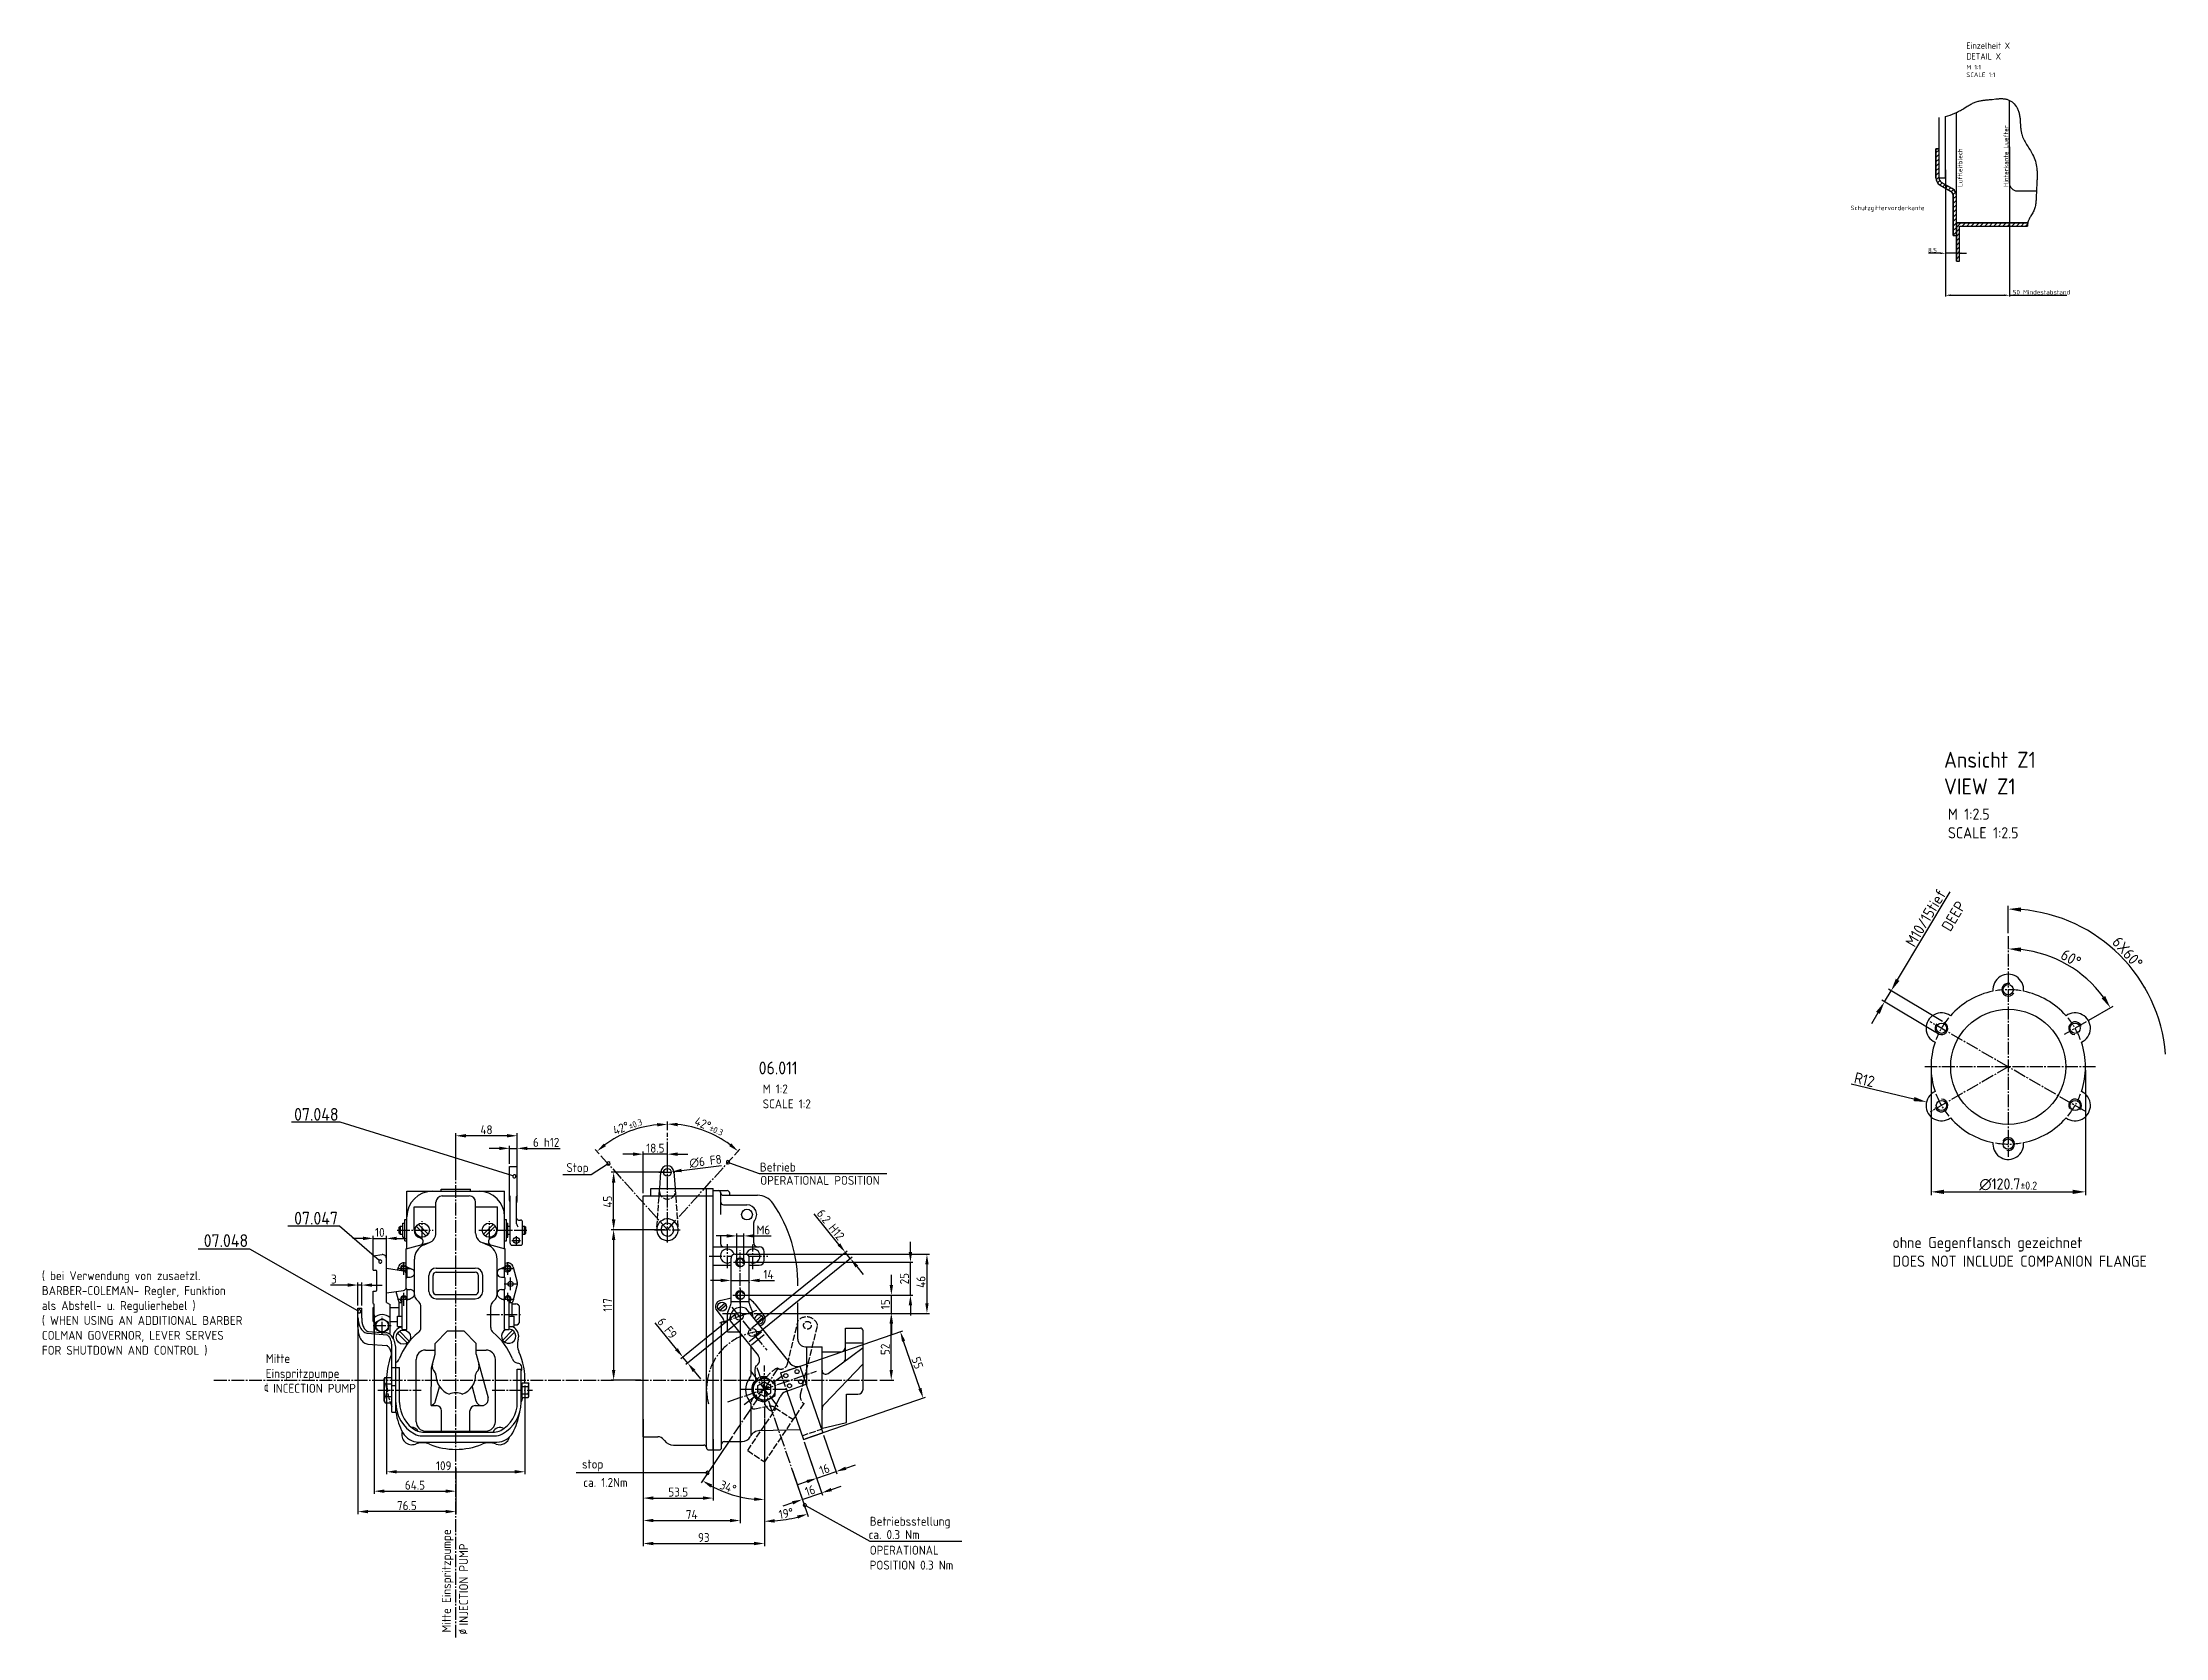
# Model space of a CAD drawing. Extents: x 332 to 10230, y 47 to 4650.
# Drawn here: x 6164 to 7824, y 2602 to 3849 of the extents above; entities that cross this region are included whole.
import ezdxf
from ezdxf.enums import TextEntityAlignment as Align

# ---------------------------------------------------------------- set-up
doc = ezdxf.new("R2010")
doc.units = 0
doc.linetypes.add('GEN3', pattern=[6.25, 5, -1.25])
doc.linetypes.add('GEN7', pattern=[13.75, 10, -1.25, 1.25, -1.25])
doc.layers.get('0').update_dxf_attribs({"linetype": 'CONTINUOUS'})
doc.layers.get('DEFPOINTS').update_dxf_attribs({"linetype": 'CONTINUOUS'})
for name, color, linetype in [('06_011-0', 7, 'CONTINUOUS'), ('06_011-3', 6, 'GEN3'), ('06_011-7', 4, 'GEN7'), ('5', 3, 'CONTINUOUS'), ('6', 2, 'CONTINUOUS'), ('8', 1, 'CONTINUOUS'), ('EINZELHEIT_X-0', 7, 'CONTINUOUS'), ('EINZELHEIT_X-4', 3, 'CONTINUOUS'), ('LV-4', 3, 'CONTINUOUS'), ('LV-6', 2, 'CONTINUOUS'), ('VIEW_Z1-0', 7, 'CONTINUOUS'), ('VIEW_Z1-7', 4, 'GEN7'), ('WV-0', 7, 'CONTINUOUS')]:
    doc.layers.add(name, color=color, linetype=linetype)
doc.styles.get("Standard").update_dxf_attribs({"font": 'geniso.shx'})
doc.dimstyles.new('GEN-ISO', dxfattribs={"dimtxt": 3.5, "dimasz": 4, "dimexe": 1, "dimexo": 1, "dimgap": 0.6, "dimtad": 1, "dimtxsty": 'STANDARD', "dimcen": 0, "dimclrd": 256, "dimclre": 256, "dimclrt": 2, "dimazin": 3, "dimtp": 0.1, "dimtm": 0.1, "dimtfac": 0.71, "dimtdec": 3, "dimtmove": 0, "dimatfit": 3, "dimtzin": 0})
doc.dimstyles.new('GEN-ISO$3', dxfattribs={"dimtxt": 3.5, "dimasz": 4, "dimexe": 1, "dimexo": 1, "dimgap": 0.6, "dimtad": 1, "dimtoh": 1, "dimtxsty": 'STANDARD', "dimcen": 0, "dimclrd": 256, "dimclre": 256, "dimclrt": 2, "dimazin": 3, "dimtp": 0.1, "dimtm": 0.1, "dimtfac": 0.71, "dimtdec": 3, "dimtofl": 0, "dimtmove": 0, "dimatfit": 3, "dimtzin": 0})
doc.dimstyles.new('GEN-ISO$4', dxfattribs={"dimtxt": 3.5, "dimasz": 4, "dimexe": 1, "dimexo": 1, "dimgap": 0.6, "dimtad": 1, "dimtoh": 1, "dimtxsty": 'STANDARD', "dimcen": 0, "dimclrd": 256, "dimclre": 256, "dimclrt": 2, "dimazin": 3, "dimtp": 0.1, "dimtm": 0.1, "dimtfac": 0.71, "dimtdec": 3, "dimtofl": 0, "dimtmove": 0, "dimatfit": 3, "dimtzin": 0})

msp = doc.modelspace()

# ---------------------------------------------------------------- texts
at = {"layer": '6'}
msp.add_text('Schutzgittervorderkante', height=3.5, dxfattribs=at).set_placement((7635.260602, 3720.090097), align=Align.MIDDLE_RIGHT)
at = {"layer": '6', "color": 7}
for s, p in [('07.048', (6395.317858, 3006.484251)), ('07.047', (6394.848223, 2925.299527)), ('07.048', (6324.637857, 2907.791773))]:
    msp.add_text(s, height=10, dxfattribs=at).set_placement(p, align=Align.RIGHT)
at = {"layer": '6'}
for s, p in [('Betriebsstellung', (6810.615753, 2689.878315)), ('ca. 0.3 Nm', (6809.692391, 2679.46192))]:
    msp.add_text(s, height=7, dxfattribs=at).set_placement(p)
at = {"layer": '6', "color": 7, "attachment_point": 1}
for s, insert, char_height, width in [('{Einzelheit X}\\P{DETAIL X}', (7667.912088, 3849.43027), 5, 194.350682), ('{Ansicht Z1}\\P{VIEW Z1}', (7650.461297, 3294.938702), 12.5, 402.634928), ('{06.011}', (6723.746089, 3052.754564), 10, 194.944528)]:
    msp.add_mtext(s, dxfattribs=dict(at, insert=insert, char_height=char_height, width=width))
at = {"layer": '6', "attachment_point": 1}
for s, insert, char_height, width in [('{M 1:1}\\P{SCALE 1:1}', (7667.943751, 3831.8096), 3.5, 45.736287), ('{M 1:2.5}\\P{SCALE 1:2.5}', (7653.558459, 3250.580616), 8.75, 174.475131), ('{M 1:2}\\P{SCALE 1:2}', (6726.90736, 3034.854879), 7, 61.117739), ('{Stop}', (6573.445809, 2973.369209), 7, 18.86177), ('{Betrieb}', (6724.699913, 2973.768334), 7, 46.311977), ('{OPERATIONAL POSITION}', (6724.996784, 2963.386017), 7, 159.123189), ('{ohne Gegenflansch gezeichnet}\\P{DOES NOT INCLUDE COMPANION FLANGE}', (7610.185732, 2915.661974), 8.75, 386.116588), ('{( bei Verwendung von zusaetzl. BARBER-COLEMAN- Regler, Funktion als Abstell- u. Regulierhebel )}\\P{( WHEN USING AN ADDITIONAL BARBER COLMAN GOVERNOR, LEVER SERVES FOR SHUTDOWN AND CONTROL )}', (6163.361221, 2888.895823), 7, 156.98301), ('{Mitte }\\P{Einspritzpumpe}\\P', (6338.421884, 2824.098614), 7, 82.016971), ('{c}', (6336.922061, 2802.094322), 7, 4.129182), ('{l}', (6338.328414, 2801.316964), 7, 7.390623), ('{INCECTION PUMP}', (6344.145956, 2800.8118), 7, 78.779469), ('{stop}', (6585.6511, 2741.575481), 7, 25.756118), ('{ca. 1.2Nm}', (6586.64173, 2727.222831), 7, 44.577891), ('{OPERATIONAL}\\P{POSITION 0.3 Nm}', (6810.615753, 2674.262265), 7, 92.33671)]:
    msp.add_mtext(s, dxfattribs=dict(at, insert=insert, char_height=char_height, width=width))
for s, insert, char_height, width, rotation in [('{Hinterkante Luefter}', (7697.15981, 3736.489558), 3.5, 88.038171, 90), ('{Luftleitblech}', (7661.237381, 3736.522287), 3.5, 87.032011, 90), ('{DEEP}', (7647.95216, 3158.191395), 8.75, 42.020145, 59.313862558), ('{6X60°}', (7787.77216, 3151.468913), 8.75, 86.529215, 311.8426274), ('{Mitte Einspritzpumpe}', (6476.12238, 2606.404171), 7, 90.097123, 90), ('{INJECTION PUMP}', (6489.544603, 2612.0024), 7, 170.873852, 90), ('{/}', (6496.130224, 2609.191155), 7, 29.292666, 270), ('{o}', (6497.030308, 2609.350294), 7, 20.416116, 270)]:
    msp.add_mtext(s, dxfattribs=dict(at, insert=insert, char_height=char_height, width=width, rotation=rotation))

# ---------------------------------------------------------------- blocks, each defined once
blk = doc.blocks.new('*D11')
at = {"linetype": 'BYBLOCK'}
for p, q in [((4400.941618, 169.606623), (4392.941618, 169.606623)), ((4408.941618, 139.068595), (4408.941618, 171.606623)), ((4427.834618, 169.606623), (4408.941618, 169.606623)), ((4427.834618, 157.436595), (4427.834618, 171.606623)), ((4435.834618, 169.606623), (4443.834618, 169.606623))]:
    blk.add_line(p, q, dxfattribs=at)
for points in [[(4400.941618, 170.939956), (4400.941618, 168.27329), (4408.941618, 169.606623)], [(4435.834618, 170.939956), (4435.834618, 168.27329), (4427.834618, 169.606623)]]:
    blk.add_solid(points, dxfattribs=at)
at = {"layer": 'DEFPOINTS', "color": 0, "linetype": 'BYBLOCK'}
for p in [(4408.941618, 169.606623), (4427.834618, 155.436595), (4408.941618, 137.068595)]:
    blk.add_point(p, dxfattribs=at)
at = {"color": 2, "linetype": 'BYBLOCK', "insert": (4418.388118, 174.306623), "char_height": 7, "attachment_point": 5}
blk.add_mtext('18.5', dxfattribs=at)
blk = doc.blocks.new('*D12')
at = {"linetype": 'BYBLOCK'}
for p, q in [((6652.408297, 2999.043462), (6652.408297, 3005.900074)), ((6704.884552, 2979.609758), (6708.997477, 2984.177664))]:
    blk.add_line(p, q, dxfattribs=at)
blk.add_arc((6652.408297, 2921.328462), 82.571612, 53.553559, 84.446691, dxfattribs=at)
for points in [[(6660.334314, 3002.180764), (6660.463495, 3004.8443), (6652.408297, 3003.900074)], [(6702.304827, 2988.783021), (6700.618583, 2986.717182), (6707.659222, 2982.691369)]]:
    blk.add_solid(points, dxfattribs=at)
at = {"layer": 'DEFPOINTS', "color": 0, "linetype": 'BYBLOCK'}
for p in [(6652.408297, 2997.043462), (6672.384061, 3001.447373), (6703.546297, 2978.123462), (6652.408297, 2921.328462), (6652.408297, 2911.297462)]:
    blk.add_point(p, dxfattribs=at)
at = {"color": 2, "linetype": 'BYBLOCK', "insert": (6685.14616, 3002.226958), "char_height": 7, "attachment_point": 5, "rotation": 337.967903005}
blk.add_mtext('42°{}{\\H0.71x;\\C3;±0.3}', dxfattribs=at)
blk = doc.blocks.new('*D13')
at = {"linetype": 'BYBLOCK'}
for p, q in [((4425.834618, 155.436595), (4383.787341, 155.436595)), ((4385.787341, 118.565595), (4385.787341, 147.436595)), ((4425.834618, 110.565595), (4383.787341, 110.565595))]:
    blk.add_line(p, q, dxfattribs=at)
for points in [[(4384.454008, 147.436595), (4387.120674, 147.436595), (4385.787341, 155.436595)], [(4384.454008, 118.565595), (4387.120674, 118.565595), (4385.787341, 110.565595)]]:
    blk.add_solid(points, dxfattribs=at)
at = {"layer": 'DEFPOINTS', "color": 0, "linetype": 'BYBLOCK'}
for p in [(4385.787341, 155.436595), (4427.834618, 155.436595), (4427.834618, 110.565595)]:
    blk.add_point(p, dxfattribs=at)
at = {"color": 2, "linetype": 'BYBLOCK', "insert": (4381.087341, 132.451295), "char_height": 7, "attachment_point": 5, "rotation": 90}
blk.add_mtext('45', dxfattribs=at)
blk = doc.blocks.new('*D14')
at = {"linetype": 'BYBLOCK'}
for p, q in [((6652.408297, 2999.043462), (6652.408297, 3005.718456)), ((6599.087036, 2980.547752), (6595.940385, 2984.042464))]:
    blk.add_line(p, q, dxfattribs=at)
blk.add_arc((6652.408297, 2921.328462), 82.389994, 95.56556, 126.434425, dxfattribs=at)
for points in [[(6644.352998, 3004.66182), (6644.482463, 3001.998298), (6652.408297, 3003.718456)], [(6604.319699, 2986.581263), (6602.633667, 2988.647276), (6597.278646, 2982.556174)]]:
    blk.add_solid(points, dxfattribs=at)
at = {"layer": 'DEFPOINTS', "color": 0, "linetype": 'BYBLOCK'}
for p in [(6632.47636, 3001.271123), (6652.408297, 2997.043462), (6600.425297, 2979.061462), (6652.408297, 2921.328462), (6652.408297, 2911.297462)]:
    blk.add_point(p, dxfattribs=at)
at = {"color": 2, "linetype": 'BYBLOCK', "insert": (6621.198045, 3002.63398), "char_height": 7, "attachment_point": 5, "rotation": 21.000011456}
blk.add_mtext('42°{}{\\H0.71x;\\C3;±0.3}', dxfattribs=at)
blk = doc.blocks.new('*D15')
at = {"linetype": 'BYBLOCK'}
blk.add_line((4438.766121, 156.830382), (4470.112355, 160.827084), dxfattribs=at)
blk.add_solid([(4438.597484, 158.153007), (4438.934758, 155.507756), (4430.830366, 155.818558)], dxfattribs=at)
at = {"layer": 'DEFPOINTS', "color": 0, "linetype": 'BYBLOCK'}
for p in [(4424.83887, 155.054631), (4430.830366, 155.818558)]:
    blk.add_point(p, dxfattribs=at)
at = {"color": 2, "linetype": 'BYBLOCK', "insert": (4457.564677, 163.965281), "char_height": 7, "attachment_point": 5, "rotation": 7.266119419}
blk.add_mtext('∅6{}{\\C2; F8}', dxfattribs=at)
blk = doc.blocks.new('*D16')
at = {"linetype": 'BYBLOCK'}
for p, q in [((4425.834618, 110.565595), (4383.781302, 110.565595)), ((4385.781302, 102.565595), (4385.781302, 0.943595)), ((4406.941618, -7.056405), (4383.781302, -7.056405))]:
    blk.add_line(p, q, dxfattribs=at)
for points in [[(4384.447969, 102.565595), (4387.114636, 102.565595), (4385.781302, 110.565595)], [(4384.447969, 0.943595), (4387.114636, 0.943595), (4385.781302, -7.056405)]]:
    blk.add_solid(points, dxfattribs=at)
at = {"layer": 'DEFPOINTS', "color": 0, "linetype": 'BYBLOCK'}
for p in [(4427.834618, 110.565595), (4385.781302, -7.056405), (4408.941618, -7.056405)]:
    blk.add_point(p, dxfattribs=at)
at = {"color": 2, "linetype": 'BYBLOCK', "insert": (4381.081302, 51.754595), "char_height": 7, "attachment_point": 5, "rotation": 90}
blk.add_mtext('117', dxfattribs=at)
blk = doc.blocks.new('*D17')
at = {"linetype": 'BYBLOCK'}
for p, q in [((4434.871016, 17.198023), (4418.152144, 37.84423)), ((4480.56689, 43.907547), (4438.351266, 9.722205)), ((4484.354127, 39.230672), (4442.138503, 5.04533)), ((4443.692799, 6.303966), (4439.905562, 10.980841)), ((4448.727344, 0.086784), (4453.76189, -6.130398))]:
    blk.add_line(p, q, dxfattribs=at)
for points in [[(4435.907213, 18.037114), (4433.834819, 16.358932), (4439.905562, 10.980841)], [(4449.763541, 0.925875), (4447.691147, -0.752307), (4443.692799, 6.303966)]]:
    blk.add_solid(points, dxfattribs=at)
at = {"layer": 'DEFPOINTS', "color": 0, "linetype": 'BYBLOCK'}
for p in [(4482.121186, 45.166183), (4485.908423, 40.489308), (4439.905562, 10.980841)]:
    blk.add_point(p, dxfattribs=at)
at = {"color": 2, "linetype": 'BYBLOCK', "insert": (4427.646901, 33.587513), "char_height": 7, "attachment_point": 5, "rotation": 308.999820029}
blk.add_mtext('6{}{\\C2; F9}', dxfattribs=at)
blk = doc.blocks.new('*D18')
at = {"linetype": 'BYBLOCK'}
for p, q in [((4474.042369, 105.685776), (4466.042369, 105.685776)), ((4482.042369, 87.194913), (4482.042369, 107.685776)), ((4482.042369, 105.685776), (4487.508151, 105.685776)), ((4487.508151, 87.194913), (4487.508151, 107.685776)), ((4495.508151, 105.685776), (4508.974293, 105.685776))]:
    blk.add_line(p, q, dxfattribs=at)
for points in [[(4474.042369, 107.01911), (4474.042369, 104.352443), (4482.042369, 105.685776)], [(4495.508151, 107.01911), (4495.508151, 104.352443), (4487.508151, 105.685776)]]:
    blk.add_solid(points, dxfattribs=at)
at = {"layer": 'DEFPOINTS', "color": 0, "linetype": 'BYBLOCK'}
for p in [(4482.042369, 105.685776), (4482.042369, 85.194913), (4487.508151, 85.194913)]:
    blk.add_point(p, dxfattribs=at)
at = {"color": 2, "linetype": 'BYBLOCK', "insert": (4502.841222, 110.385776), "char_height": 7, "attachment_point": 5}
blk.add_mtext('M6', dxfattribs=at)
blk = doc.blocks.new('*D19')
at = {"linetype": 'BYBLOCK'}
for p, q in [((4561.878824, 99.095465), (4542.496975, 123.030192)), ((4493.921987, 33.771366), (4568.467665, 94.136919)), ((4497.836346, 28.937507), (4572.382024, 89.30306)), ((4570.827729, 88.044424), (4566.91337, 92.878283)), ((4575.862275, 81.827242), (4580.89682, 75.61006))]:
    blk.add_line(p, q, dxfattribs=at)
for points in [[(4562.915021, 99.934556), (4560.842627, 98.256374), (4566.91337, 92.878283)], [(4576.898472, 82.666333), (4574.826078, 80.988151), (4570.827729, 88.044424)]]:
    blk.add_solid(points, dxfattribs=at)
at = {"layer": 'DEFPOINTS', "color": 0, "linetype": 'BYBLOCK'}
for p in [(4570.827729, 88.044424), (4492.367692, 32.512729), (4496.282051, 27.678871)]:
    blk.add_point(p, dxfattribs=at)
at = {"color": 2, "linetype": 'BYBLOCK', "insert": (4555.463439, 114.487346), "char_height": 7, "attachment_point": 5, "rotation": 308.999820029}
blk.add_mtext('6.2{}{\\C2; H12}', dxfattribs=at)
blk = doc.blocks.new('*D20')
at = {"linetype": 'BYBLOCK'}
for p, q in [((4469.559618, 70.898121), (4461.559618, 70.898121)), ((4477.559618, 72.640159), (4477.559618, 72.898121)), ((4477.559618, 70.898121), (4491.860618, 70.898121)), ((4491.860618, 69.156083), (4491.860618, 68.898121)), ((4499.860618, 70.898121), (4511.547636, 70.898121))]:
    blk.add_line(p, q, dxfattribs=at)
for points in [[(4469.559618, 72.231454), (4469.559618, 69.564787), (4477.559618, 70.898121)], [(4499.860618, 72.231454), (4499.860618, 69.564787), (4491.860618, 70.898121)]]:
    blk.add_solid(points, dxfattribs=at)
at = {"layer": 'DEFPOINTS', "color": 0, "linetype": 'BYBLOCK'}
for p in [(4477.559618, 70.898121), (4477.559618, 70.640159), (4491.860618, 71.156083)]:
    blk.add_point(p, dxfattribs=at)
at = {"color": 2, "linetype": 'BYBLOCK', "insert": (4506.847636, 75.598121), "char_height": 7, "attachment_point": 5}
blk.add_mtext('14', dxfattribs=at)
blk = doc.blocks.new('*D21')
at = {"linetype": 'BYBLOCK'}
for p, q in [((4488.014652, 91.410595), (4632.737063, 91.410595)), ((4630.737063, 83.410595), (4630.737063, 53.103595)), ((4495.639782, 45.103595), (4632.737063, 45.103595))]:
    blk.add_line(p, q, dxfattribs=at)
for points in [[(4629.40373, 83.410595), (4632.070397, 83.410595), (4630.737063, 91.410595)], [(4629.40373, 53.103595), (4632.070397, 53.103595), (4630.737063, 45.103595)]]:
    blk.add_solid(points, dxfattribs=at)
at = {"layer": 'DEFPOINTS', "color": 0, "linetype": 'BYBLOCK'}
for p in [(4486.014652, 91.410595), (4493.639782, 45.103595), (4630.737063, 45.103595)]:
    blk.add_point(p, dxfattribs=at)
at = {"color": 2, "linetype": 'BYBLOCK', "insert": (4626.037063, 69.764325), "char_height": 7, "attachment_point": 5, "rotation": 90}
blk.add_mtext('46', dxfattribs=at)
blk = doc.blocks.new('*D22')
at = {"linetype": 'BYBLOCK'}
for p, q in [((4617.825947, 93.112595), (4617.825947, 101.112595)), ((4486.710618, 85.112595), (4619.825947, 85.112595)), ((4617.825947, 59.396595), (4617.825947, 85.112595)), ((4486.710618, 59.396595), (4619.825947, 59.396595)), ((4617.825947, 51.396595), (4617.825947, 43.396595))]:
    blk.add_line(p, q, dxfattribs=at)
for points in [[(4616.492614, 93.112595), (4619.15928, 93.112595), (4617.825947, 85.112595)], [(4616.492614, 51.396595), (4619.15928, 51.396595), (4617.825947, 59.396595)]]:
    blk.add_solid(points, dxfattribs=at)
at = {"layer": 'DEFPOINTS', "color": 0, "linetype": 'BYBLOCK'}
for p in [(4484.710618, 85.112595), (4617.825947, 85.112595), (4484.710618, 59.396595)]:
    blk.add_point(p, dxfattribs=at)
at = {"color": 2, "linetype": 'BYBLOCK', "insert": (4613.125947, 72.254595), "char_height": 7, "attachment_point": 5, "rotation": 90}
blk.add_mtext('25', dxfattribs=at)
blk = doc.blocks.new('*D23')
at = {"linetype": 'BYBLOCK'}
for p, q in [((4508.693618, 45.103595), (4604.810149, 45.103595)), ((4602.810149, 0.943595), (4602.810149, 37.103595)), ((4594.032618, -7.056405), (4604.810149, -7.056405))]:
    blk.add_line(p, q, dxfattribs=at)
for points in [[(4601.476816, 37.103595), (4604.143483, 37.103595), (4602.810149, 45.103595)], [(4601.476816, 0.943595), (4604.143483, 0.943595), (4602.810149, -7.056405)]]:
    blk.add_solid(points, dxfattribs=at)
at = {"layer": 'DEFPOINTS', "color": 0, "linetype": 'BYBLOCK'}
for p in [(4506.693618, 45.103595), (4602.810149, 45.103595), (4592.032618, -7.056405)]:
    blk.add_point(p, dxfattribs=at)
at = {"color": 2, "linetype": 'BYBLOCK', "insert": (4598.109461, 17.058187), "char_height": 7, "attachment_point": 5, "rotation": 90}
blk.add_mtext('52', dxfattribs=at)
blk = doc.blocks.new('*D24')
at = {"linetype": 'BYBLOCK'}
for p, q in [((4602.928534, 67.396595), (4602.928534, 75.396595)), ((4486.710618, 59.396595), (4604.928534, 59.396595)), ((4602.928534, 45.103595), (4602.928534, 59.396595)), ((4495.774362, 45.103595), (4604.928534, 45.103595)), ((4602.928534, 37.103595), (4602.928534, 29.103595))]:
    blk.add_line(p, q, dxfattribs=at)
for points in [[(4601.595201, 67.396595), (4604.261868, 67.396595), (4602.928534, 59.396595)], [(4601.595201, 37.103595), (4604.261868, 37.103595), (4602.928534, 45.103595)]]:
    blk.add_solid(points, dxfattribs=at)
at = {"layer": 'DEFPOINTS', "color": 0, "linetype": 'BYBLOCK'}
for p in [(4484.710618, 59.396595), (4602.928534, 59.396595), (4493.774362, 45.103595)]:
    blk.add_point(p, dxfattribs=at)
at = {"color": 2, "linetype": 'BYBLOCK', "insert": (4598.228534, 52.250095), "char_height": 7, "attachment_point": 5, "rotation": 90}
blk.add_mtext('15', dxfattribs=at)
blk = doc.blocks.new('*D25')
at = {"linetype": 'BYBLOCK'}
for p, q in [((4518.087615, -0.698153), (4611.783509, 31.570333)), ((4625.198504, -13.52393), (4612.497519, 23.355091)), ((4535.998615, -52.705153), (4629.694509, -20.436667))]:
    blk.add_line(p, q, dxfattribs=at)
for points in [[(4613.758184, 23.789259), (4611.236854, 22.920923), (4609.892511, 30.919081)], [(4626.459169, -13.089762), (4623.937839, -13.958098), (4627.803511, -21.087919)]]:
    blk.add_solid(points, dxfattribs=at)
at = {"layer": 'DEFPOINTS', "color": 0, "linetype": 'BYBLOCK'}
for p in [(4609.892511, 30.919081), (4516.196618, -1.349405), (4534.107618, -53.356405)]:
    blk.add_point(p, dxfattribs=at)
at = {"color": 2, "linetype": 'BYBLOCK', "insert": (4623.291855, 6.446022), "char_height": 7, "attachment_point": 5, "rotation": 289.003498893}
blk.add_mtext('55', dxfattribs=at)
blk = doc.blocks.new('*D26')
at = {"linetype": 'BYBLOCK'}
for p, q in [((4534.758774, -55.247436), (4545.228655, -85.653174)), ((4549.932774, -50.022436), (4560.402655, -80.428174)), ((4544.577499, -83.762143), (4559.751499, -78.537143)), ((4567.315621, -75.932521), (4574.879744, -73.327899)), ((4537.013377, -86.366765), (4529.449255, -88.971388))]:
    blk.add_line(p, q, dxfattribs=at)
for points in [[(4566.881518, -74.671834), (4567.749725, -77.193208), (4559.751499, -78.537143)], [(4536.579274, -85.106078), (4537.447481, -87.627452), (4544.577499, -83.762143)]]:
    blk.add_solid(points, dxfattribs=at)
at = {"layer": 'DEFPOINTS', "color": 0, "linetype": 'BYBLOCK'}
for p in [(4549.281618, -48.131405), (4534.107618, -53.356405), (4559.751499, -78.537143)]:
    blk.add_point(p, dxfattribs=at)
at = {"color": 2, "linetype": 'BYBLOCK', "insert": (4550.634284, -76.705721), "char_height": 7, "attachment_point": 5, "rotation": 19.000600073}
blk.add_mtext('16', dxfattribs=at)
blk = doc.blocks.new('*D27')
at = {"linetype": 'BYBLOCK'}
for p, q in [((4503.608618, -58.574405), (4503.608618, -119.410775)), ((4525.514762, -77.69744), (4537.901944, -113.671972))]:
    blk.add_line(p, q, dxfattribs=at)
blk.add_arc((4503.608618, -14.078187), 103.332588, 274.436943, 284.563281, dxfattribs=at)
for points in [[(4511.654235, -118.433429), (4511.551009, -115.768761), (4503.608618, -117.410775)], [(4529.206539, -112.814203), (4529.976477, -115.367301), (4537.2508, -111.780937)]]:
    blk.add_solid(points, dxfattribs=at)
at = {"layer": 'DEFPOINTS', "color": 0, "linetype": 'BYBLOCK'}
for p in [(4503.608618, 5.864595), (4503.608618, -56.574405), (4516.358618, -51.106405), (4524.863618, -75.806405), (4515.007634, -116.780116)]:
    blk.add_point(p, dxfattribs=at)
at = {"color": 2, "linetype": 'BYBLOCK', "insert": (4520.596841, -111.236757), "char_height": 7, "attachment_point": 5, "rotation": 9.917913829}
blk.add_mtext('19°', dxfattribs=at)
blk = doc.blocks.new('*D28')
at = {"linetype": 'BYBLOCK'}
for p, q in [((4408.941618, -46.362019), (4408.941618, -101.25902)), ((4463.652618, -53.271405), (4463.652618, -101.25902)), ((4416.941618, -99.25902), (4455.652618, -99.25902))]:
    blk.add_line(p, q, dxfattribs=at)
for points in [[(4416.941618, -97.925687), (4416.941618, -100.592353), (4408.941618, -99.25902)], [(4455.652618, -97.925687), (4455.652618, -100.592353), (4463.652618, -99.25902)]]:
    blk.add_solid(points, dxfattribs=at)
at = {"layer": 'DEFPOINTS', "color": 0, "linetype": 'BYBLOCK'}
for p in [(4408.941618, -44.362019), (4463.652618, -51.271405), (4463.652618, -99.25902)]:
    blk.add_point(p, dxfattribs=at)
at = {"color": 2, "linetype": 'BYBLOCK', "insert": (4436.297118, -94.55902), "char_height": 7, "attachment_point": 5}
blk.add_mtext('53.5', dxfattribs=at)
blk = doc.blocks.new('*D29')
at = {"linetype": 'BYBLOCK'}
for p, q in [((4484.710618, 64.354633), (4484.710618, -118.789154)), ((4408.941618, -43.132784), (4408.941618, -118.789154)), ((4416.941618, -116.789154), (4476.710618, -116.789154))]:
    blk.add_line(p, q, dxfattribs=at)
for points in [[(4416.941618, -115.455821), (4416.941618, -118.122488), (4408.941618, -116.789154)], [(4476.710618, -115.455821), (4476.710618, -118.122488), (4484.710618, -116.789154)]]:
    blk.add_solid(points, dxfattribs=at)
at = {"layer": 'DEFPOINTS', "color": 0, "linetype": 'BYBLOCK'}
for p in [(4484.710618, 66.354633), (4408.941618, -41.132784), (4484.710618, -116.789154)]:
    blk.add_point(p, dxfattribs=at)
at = {"color": 2, "linetype": 'BYBLOCK', "insert": (4446.826118, -112.089154), "char_height": 7, "attachment_point": 5}
blk.add_mtext('74', dxfattribs=at)
blk = doc.blocks.new('*D30')
at = {"linetype": 'BYBLOCK'}
for p, q in [((4408.941618, -37.596952), (4408.941618, -136.780613)), ((4503.608618, -37.596952), (4503.608618, -136.780613)), ((4416.941618, -134.780613), (4495.608618, -134.780613))]:
    blk.add_line(p, q, dxfattribs=at)
for points in [[(4416.941618, -133.44728), (4416.941618, -136.113947), (4408.941618, -134.780613)], [(4495.608618, -133.44728), (4495.608618, -136.113947), (4503.608618, -134.780613)]]:
    blk.add_solid(points, dxfattribs=at)
at = {"layer": 'DEFPOINTS', "color": 0, "linetype": 'BYBLOCK'}
for p in [(4408.941618, -35.596952), (4503.608618, -35.596952), (4503.608618, -134.780613)]:
    blk.add_point(p, dxfattribs=at)
at = {"color": 2, "linetype": 'BYBLOCK', "insert": (4456.275118, -130.080613), "char_height": 7, "attachment_point": 5}
blk.add_mtext('93', dxfattribs=at)
blk = doc.blocks.new('*D31')
at = {"linetype": 'BYBLOCK'}
for p, q in [((4524.863037, -75.817402), (4533.913695, -102.279452)), ((4540.054883, -70.621425), (4549.105541, -97.083475)), ((4533.266457, -100.387077), (4548.458303, -95.1911)), ((4556.027803, -92.602149), (4563.597303, -90.013198)), ((4525.696957, -102.976028), (4518.127457, -105.564979))]:
    blk.add_line(p, q, dxfattribs=at)
for points in [[(4555.596311, -91.340566), (4556.459295, -93.863732), (4548.458303, -95.1911)], [(4525.265465, -101.714445), (4526.128449, -104.237611), (4533.266457, -100.387077)]]:
    blk.add_solid(points, dxfattribs=at)
at = {"layer": 'DEFPOINTS', "color": 0, "linetype": 'BYBLOCK'}
for p in [(4524.215799, -73.925027), (4539.407645, -68.72905), (4548.458303, -95.1911)]:
    blk.add_point(p, dxfattribs=at)
at = {"color": 2, "linetype": 'BYBLOCK', "insert": (4539.341371, -93.342007), "char_height": 7, "attachment_point": 5, "rotation": 18.881918816}
blk.add_mtext('16', dxfattribs=at)
blk = doc.blocks.new('*D32')
at = {"linetype": 'BYBLOCK'}
for p, q in [((4503.610284, -39.149975), (4503.613604, -102.428531)), ((4478.726648, -50.967224), (4454.203792, -87.323853))]:
    blk.add_line(p, q, dxfattribs=at)
blk.add_arc((4503.608968, -14.077667), 86.350864, 241.310084, 264.692923, dxfattribs=at)
for points in [[(4461.460999, -90.966028), (4462.848171, -88.688559), (4455.322178, -85.665778)], [(4495.683761, -98.726464), (4495.560374, -101.390275), (4503.613499, -100.428531)]]:
    blk.add_solid(points, dxfattribs=at)
at = {"layer": 'DEFPOINTS', "color": 0, "linetype": 'BYBLOCK'}
for p in [(4514.76048, 2.455128), (4503.608968, -14.078405), (4479.845034, -49.309149), (4503.610179, -37.149975), (4486.642551, -98.745326)]:
    blk.add_point(p, dxfattribs=at)
at = {"color": 2, "linetype": 'BYBLOCK', "insert": (4475.281773, -90.657258), "char_height": 7, "attachment_point": 5, "rotation": 339.700291018}
blk.add_mtext('34°', dxfattribs=at)
blk = doc.blocks.new('*D33')
at = {"linetype": 'BYBLOCK'}
for p, q in [((4296.369618, 174.120132), (4288.369618, 174.120132)), ((4304.369618, 162.046595), (4304.369618, 176.120132)), ((4304.369618, 174.120132), (4310.369618, 174.120132)), ((4310.369618, 162.046595), (4310.369618, 176.120132)), ((4318.369618, 174.120132), (4343.985289, 174.120132))]:
    blk.add_line(p, q, dxfattribs=at)
for points in [[(4296.369618, 175.453465), (4296.369618, 172.786798), (4304.369618, 174.120132)], [(4318.369618, 175.453465), (4318.369618, 172.786798), (4310.369618, 174.120132)]]:
    blk.add_solid(points, dxfattribs=at)
at = {"layer": 'DEFPOINTS', "color": 0, "linetype": 'BYBLOCK'}
for p in [(4304.369618, 174.120132), (4304.369618, 160.046595), (4310.369618, 160.046595)]:
    blk.add_point(p, dxfattribs=at)
at = {"color": 2, "linetype": 'BYBLOCK', "insert": (4333.036204, 178.820821), "char_height": 7, "attachment_point": 5}
blk.add_mtext('6{}{\\C2; h12}', dxfattribs=at)
blk = doc.blocks.new('*D34')
at = {"linetype": 'BYBLOCK'}
for p, q in [((4262.369618, 150.845763), (4262.369618, 185.981718)), ((4302.369618, 183.981718), (4270.369618, 183.981718)), ((4310.369618, 159.806677), (4310.369618, 185.981718))]:
    blk.add_line(p, q, dxfattribs=at)
for points in [[(4270.369618, 185.315051), (4270.369618, 182.648384), (4262.369618, 183.981718)], [(4302.369618, 185.315051), (4302.369618, 182.648384), (4310.369618, 183.981718)]]:
    blk.add_solid(points, dxfattribs=at)
at = {"layer": 'DEFPOINTS', "color": 0, "linetype": 'BYBLOCK'}
for p in [(4262.369618, 183.981718), (4310.369618, 157.806677), (4262.369618, 148.845763)]:
    blk.add_point(p, dxfattribs=at)
at = {"color": 2, "linetype": 'BYBLOCK', "insert": (4286.369618, 188.681718), "char_height": 7, "attachment_point": 5}
blk.add_mtext('48', dxfattribs=at)
blk = doc.blocks.new('*D35')
at = {"linetype": 'BYBLOCK'}
for p, q in [((4189.912618, 103.743477), (4181.912618, 103.743477)), ((4197.912618, 89.606295), (4197.912618, 105.743477)), ((4197.912618, 103.743477), (4208.114618, 103.743477)), ((4208.114618, 87.566117), (4208.114618, 105.743477)), ((4216.114618, 103.743477), (4224.114618, 103.743477))]:
    blk.add_line(p, q, dxfattribs=at)
for points in [[(4189.912618, 105.07681), (4189.912618, 102.410143), (4197.912618, 103.743477)], [(4216.114618, 105.07681), (4216.114618, 102.410143), (4208.114618, 103.743477)]]:
    blk.add_solid(points, dxfattribs=at)
at = {"layer": 'DEFPOINTS', "color": 0, "linetype": 'BYBLOCK'}
for p in [(4208.114618, 103.743477), (4197.912618, 87.606295), (4208.114618, 85.566117)]:
    blk.add_point(p, dxfattribs=at)
at = {"color": 2, "linetype": 'BYBLOCK', "insert": (4203.013618, 108.443477), "char_height": 7, "attachment_point": 5}
blk.add_mtext('10', dxfattribs=at)
blk = doc.blocks.new('*D36')
at = {"linetype": 'BYBLOCK'}
for p, q in [((4177.869618, 67.268481), (4164.379668, 67.268481)), ((4185.869618, 51.285595), (4185.869618, 69.268481)), ((4188.869618, 67.268481), (4185.869618, 67.268481)), ((4188.869618, 51.285595), (4188.869618, 69.268481)), ((4196.869618, 67.268481), (4204.869618, 67.268481))]:
    blk.add_line(p, q, dxfattribs=at)
for points in [[(4177.869618, 68.601815), (4177.869618, 65.935148), (4185.869618, 67.268481)], [(4196.869618, 68.601815), (4196.869618, 65.935148), (4188.869618, 67.268481)]]:
    blk.add_solid(points, dxfattribs=at)
at = {"layer": 'DEFPOINTS', "color": 0, "linetype": 'BYBLOCK'}
for p in [(4185.869618, 67.268481), (4185.869618, 49.285595), (4188.869618, 49.285595)]:
    blk.add_point(p, dxfattribs=at)
at = {"color": 2, "linetype": 'BYBLOCK', "insert": (4167.124643, 71.968481), "char_height": 7, "attachment_point": 5}
blk.add_mtext('3', dxfattribs=at)
blk = doc.blocks.new('*D37')
at = {"linetype": 'BYBLOCK'}
for p, q in [((6423.140297, 2854.638324), (6423.140297, 2714.904434)), ((6486.943297, 2734.961497), (6486.943297, 2714.904434)), ((6431.140297, 2716.904434), (6478.943297, 2716.904434))]:
    blk.add_line(p, q, dxfattribs=at)
for points in [[(6431.140297, 2718.237767), (6431.140297, 2715.5711), (6423.140297, 2716.904434)], [(6478.943297, 2718.237767), (6478.943297, 2715.5711), (6486.943297, 2716.904434)]]:
    blk.add_solid(points, dxfattribs=at)
at = {"layer": 'DEFPOINTS', "color": 0, "linetype": 'BYBLOCK'}
for p in [(6423.140297, 2856.638324), (6486.943297, 2736.961497), (6486.943297, 2716.904434)]:
    blk.add_point(p, dxfattribs=at)
at = {"color": 2, "linetype": 'BYBLOCK', "insert": (6455.041797, 2721.604434), "char_height": 7, "attachment_point": 5}
blk.add_mtext('64.5', dxfattribs=at)
blk = doc.blocks.new('*D38')
at = {"linetype": 'BYBLOCK'}
for p, q in [((6410.443297, 2851.557637), (6410.443297, 2698.939228)), ((6486.943297, 2732.992718), (6486.943297, 2698.939228)), ((6478.943297, 2700.939228), (6418.443297, 2700.939228))]:
    blk.add_line(p, q, dxfattribs=at)
for points in [[(6418.443297, 2702.272562), (6418.443297, 2699.605895), (6410.443297, 2700.939228)], [(6478.943297, 2702.272562), (6478.943297, 2699.605895), (6486.943297, 2700.939228)]]:
    blk.add_solid(points, dxfattribs=at)
at = {"layer": 'DEFPOINTS', "color": 0, "linetype": 'BYBLOCK'}
for p in [(6410.443297, 2853.557637), (6486.943297, 2734.992718), (6410.443297, 2700.939228)]:
    blk.add_point(p, dxfattribs=at)
at = {"color": 2, "linetype": 'BYBLOCK', "insert": (6448.693297, 2705.639228), "char_height": 7, "attachment_point": 5}
blk.add_mtext('76.5', dxfattribs=at)
blk = doc.blocks.new('*D39')
at = {"linetype": 'BYBLOCK'}
for p, q in [((6432.852961, 2803.698373), (6432.852961, 2730.075401)), ((6541.029272, 2799.599462), (6541.029272, 2730.075401)), ((6440.852961, 2732.075401), (6533.029272, 2732.075401))]:
    blk.add_line(p, q, dxfattribs=at)
for points in [[(6440.852961, 2733.408734), (6440.852961, 2730.742068), (6432.852961, 2732.075401)], [(6533.029272, 2733.408734), (6533.029272, 2730.742068), (6541.029272, 2732.075401)]]:
    blk.add_solid(points, dxfattribs=at)
at = {"layer": 'DEFPOINTS', "color": 0, "linetype": 'BYBLOCK'}
for p in [(6432.852961, 2805.698373), (6541.029272, 2801.599462), (6541.029272, 2732.075401)]:
    blk.add_point(p, dxfattribs=at)
at = {"color": 2, "linetype": 'BYBLOCK', "insert": (6477.530111, 2736.775401), "char_height": 7, "attachment_point": 5}
blk.add_mtext('109', dxfattribs=at)
blk = doc.blocks.new('*D3')
at = {"linetype": 'BYBLOCK'}
blk.add_line((7763.766724, 3085.036063), (7782.720477, 3095.978707), dxfattribs=at)
blk.add_arc((7700.676645, 3048.612023), 92.235385, 36.214251, 83.785045, dxfattribs=at)
for points in [[(7710.571592, 3138.641101), (7710.752289, 3141.969533), (7700.676645, 3140.847408)], [(7776.489479, 3104.01561), (7773.697298, 3102.19494), (7780.555398, 3094.728733)]]:
    blk.add_solid(points, dxfattribs=at)
at = {"layer": 'DEFPOINTS', "color": 0, "linetype": 'BYBLOCK'}
for p in [(7700.676645, 3150.733089), (7759.964986, 3119.267941), (7744.280645, 3073.786089), (7761.601645, 3083.786089), (7700.676645, 2994.296089)]:
    blk.add_point(p, dxfattribs=at)
at = {"color": 2, "linetype": 'BYBLOCK', "insert": (7749.732359, 3133.577807), "char_height": 8.75, "attachment_point": 5, "rotation": 329.999654391}
blk.add_mtext('60°', dxfattribs=at)
blk = doc.blocks.new('*D4')
at = {"linetype": 'BYBLOCK'}
for p, q in [((7640.326645, 3046.111089), (7640.326645, 2948.391497)), ((7761.026645, 3046.111089), (7761.026645, 2948.391497)), ((7650.326645, 2950.891497), (7751.026645, 2950.891497))]:
    blk.add_line(p, q, dxfattribs=at)
for points in [[(7650.326645, 2952.558164), (7650.326645, 2949.22483), (7640.326645, 2950.891497)], [(7751.026645, 2952.558164), (7751.026645, 2949.22483), (7761.026645, 2950.891497)]]:
    blk.add_solid(points, dxfattribs=at)
at = {"layer": 'DEFPOINTS', "color": 0, "linetype": 'BYBLOCK'}
for p in [(7640.326645, 3048.611089), (7761.026645, 3048.611089), (7761.026645, 2950.891497)]:
    blk.add_point(p, dxfattribs=at)
at = {"color": 2, "linetype": 'BYBLOCK', "insert": (7700.676645, 2956.766497), "char_height": 8.75, "attachment_point": 5}
blk.add_mtext('∅120.7{}{\\H0.71x;\\C3;±0.2}', dxfattribs=at)
blk = doc.blocks.new('*D5')
at = {"linetype": 'BYBLOCK'}
for p, q in [((4864.355506, 1350.494202), (4905.403964, 1419.401386)), ((4894.177932, 1309.323649), (4851.916963, 1334.498784)), ((4854.064753, 1333.219332), (4859.237696, 1341.903043)), ((4899.350876, 1318.00736), (4857.089906, 1343.182495)), ((4848.946943, 1324.628172), (4843.829133, 1316.037012))]:
    blk.add_line(p, q, dxfattribs=at)
for points in [[(4862.923646, 1351.347171), (4865.787366, 1349.641234), (4859.237696, 1341.903043)], [(4847.515083, 1325.48114), (4850.378803, 1323.775204), (4854.064753, 1333.219332)]]:
    blk.add_solid(points, dxfattribs=at)
at = {"layer": 'DEFPOINTS', "color": 0, "linetype": 'BYBLOCK'}
for p in [(4859.237696, 1341.903043), (4901.498666, 1316.727908), (4896.325722, 1308.044197)]:
    blk.add_point(p, dxfattribs=at)
at = {"color": 2, "linetype": 'BYBLOCK', "insert": (4886.37864, 1398.943494), "char_height": 8.75, "attachment_point": 5, "rotation": 59.217467356}
blk.add_mtext('M10/15tief', dxfattribs=at)
blk = doc.blocks.new('*D6')
at = {"linetype": 'BYBLOCK'}
blk.add_line((4503.563194, 991.466595), (4454.403576, 1002.99012), dxfattribs=at)
blk.add_solid([(4503.943567, 993.089276), (4503.18282, 989.843914), (4513.29928, 989.184355)], dxfattribs=at)
at = {"layer": 'DEFPOINTS', "color": 0, "linetype": 'BYBLOCK'}
for p in [(4513.29928, 989.184355), (4524.982584, 986.445667)]:
    blk.add_point(p, dxfattribs=at)
at = {"color": 2, "linetype": 'BYBLOCK', "insert": (4464.810205, 1006.585834), "char_height": 8.75, "attachment_point": 5, "rotation": 346.807470838}
blk.add_mtext('R12', dxfattribs=at)
blk = doc.blocks.new('*D7')
at = {"linetype": 'BYBLOCK'}
for p, q in [((7701.612011, 3767.974123), (7701.612011, 3650.838813)), ((7651.612011, 3749.922389), (7651.612011, 3650.838813)), ((7655.612011, 3651.838813), (7697.612011, 3651.838813)), ((7701.612011, 3651.838813), (7746.432874, 3651.838813))]:
    blk.add_line(p, q, dxfattribs=at)
for points in [[(7655.612011, 3652.505479), (7655.612011, 3651.172146), (7651.612011, 3651.838813)], [(7697.612011, 3652.505479), (7697.612011, 3651.172146), (7701.612011, 3651.838813)]]:
    blk.add_solid(points, dxfattribs=at)
at = {"layer": 'DEFPOINTS', "color": 0, "linetype": 'BYBLOCK'}
for p in [(7701.612011, 3768.974123), (7651.612011, 3750.922389), (7701.612011, 3651.838813)]:
    blk.add_point(p, dxfattribs=at)
at = {"color": 2, "linetype": 'BYBLOCK', "insert": (7726.685698, 3654.188813), "char_height": 3.5, "attachment_point": 5}
blk.add_mtext('50 Mindestabstand', dxfattribs=at)
blk = doc.blocks.new('*D8')
at = {"linetype": 'BYBLOCK'}
for p, q in [((4528.182951, 1716.025161), (4528.182951, 1651.691922)), ((4524.182951, 1652.691922), (4514.883221, 1652.691922)), ((4536.682951, 1652.691922), (4528.182951, 1652.691922)), ((4536.682951, 1657.478869), (4536.682951, 1651.691922)), ((4540.682951, 1652.691922), (4544.682951, 1652.691922))]:
    blk.add_line(p, q, dxfattribs=at)
for points in [[(4524.182951, 1653.358589), (4524.182951, 1652.025256), (4528.182951, 1652.691922)], [(4540.682951, 1653.358589), (4540.682951, 1652.025256), (4536.682951, 1652.691922)]]:
    blk.add_solid(points, dxfattribs=at)
at = {"layer": 'DEFPOINTS', "color": 0, "linetype": 'BYBLOCK'}
for p in [(4528.182951, 1717.025161), (4528.182951, 1652.691922), (4536.682951, 1658.478869)]:
    blk.add_point(p, dxfattribs=at)
at = {"color": 2, "linetype": 'BYBLOCK', "insert": (4518.005709, 1655.041922), "char_height": 3.5, "attachment_point": 5}
blk.add_mtext('8.5', dxfattribs=at)
blk = doc.blocks.new('*X9')
at = {"color": 0}
for p, q in [((4520.682951, 1731.146699), (4523.182951, 1733.646699)), ((4520.682951, 1727.611165), (4523.182951, 1730.111165)), ((4520.682951, 1724.075631), (4523.182951, 1726.575631)), ((4520.682951, 1720.540097), (4523.182951, 1723.040097)), ((4520.682951, 1717.004563), (4523.182951, 1719.504563)), ((4520.682951, 1713.469029), (4523.182951, 1715.969029)), ((4520.928618, 1710.179163), (4523.182951, 1712.433495)), ((4522.012057, 1707.727068), (4523.770702, 1709.485713)), ((4523.840834, 1706.02031), (4525.656196, 1707.835673)), ((4526.066969, 1704.710912), (4527.897487, 1706.54143)), ((4528.308431, 1703.41684), (4530.138777, 1705.247187)), ((4530.549894, 1702.122769), (4532.380068, 1703.952943)), ((4532.704707, 1700.742048), (4534.452595, 1702.489937)), ((4534.086636, 1698.588443), (4535.978821, 1700.480629)), ((4534.182951, 1695.149224), (4536.682951, 1697.649224)), ((4534.182951, 1691.61369), (4536.682951, 1694.11369)), ((4534.182951, 1688.078156), (4536.682951, 1690.578156)), ((4534.182951, 1684.542622), (4536.682951, 1687.042622)), ((4534.182951, 1681.007089), (4536.682951, 1683.507089)), ((4534.182951, 1677.471555), (4536.682951, 1679.971555)), ((4534.182951, 1673.936021), (4536.682951, 1676.436021)), ((4534.182951, 1670.400487), (4536.682951, 1672.900487)), ((4534.182951, 1666.864953), (4536.682951, 1669.364953))]:
    blk.add_line(p, q, dxfattribs=at)
blk = doc.blocks.new('*X10')
at = {"color": 0}
for p, q in [((4536.682951, 1672.900487), (4540.251415, 1676.468951)), ((4536.682951, 1676.436021), (4536.715881, 1676.468951)), ((4541.286949, 1673.968951), (4543.786949, 1676.468951)), ((4544.822483, 1673.968951), (4547.322483, 1676.468951)), ((4548.358017, 1673.968951), (4550.858017, 1676.468951)), ((4551.893551, 1673.968951), (4554.393551, 1676.468951)), ((4555.429085, 1673.968951), (4557.929085, 1676.468951)), ((4558.964619, 1673.968951), (4561.464619, 1676.468951)), ((4562.500152, 1673.968951), (4565.000152, 1676.468951)), ((4566.035686, 1673.968951), (4568.535686, 1676.468951)), ((4569.57122, 1673.968951), (4572.07122, 1676.468951)), ((4573.106754, 1673.968951), (4575.606754, 1676.468951)), ((4576.642288, 1673.968951), (4579.142288, 1676.468951)), ((4580.177822, 1673.968951), (4582.677822, 1676.468951)), ((4583.713356, 1673.968951), (4586.213356, 1676.468951)), ((4587.24889, 1673.968951), (4589.74889, 1676.468951)), ((4536.682951, 1669.364953), (4539.182951, 1671.864953)), ((4536.682951, 1665.829419), (4539.182951, 1668.329419)), ((4536.682951, 1662.293885), (4539.182951, 1664.793885)), ((4536.682951, 1658.758351), (4539.182951, 1661.258351)), ((4590.784424, 1673.968951), (4592.454133, 1675.638661)), ((4536.682951, 1655.222817), (4539.182951, 1657.722817)), ((4536.682951, 1651.687283), (4539.182951, 1654.187283)), ((4536.682951, 1648.151749), (4539.182951, 1650.651749)), ((4538.535686, 1646.468951), (4539.182951, 1647.116216))]:
    blk.add_line(p, q, dxfattribs=at)

# ---------------------------------------------------------------- dimensions: what is measured, and where the dimension line sits
at = {"layer": '5'}
for base, p1, p2, text, override, picture, middle in [((7701.612011, 3651.838813), (7651.612011, 3750.922389), (7701.612011, 3768.974123), '<> Mindestabstand', {"dimpost": '<>'}, '*D7', (7726.685698, 3651.838813)), ((6541.029272, 2732.075401), (6432.852961, 2805.698373), (6541.029272, 2801.599462), '109', {"dimscale": 2, "dimdec": 0, "dimpost": '<>'}, '*D39', (6477.530111, 2732.075401))]:
    dim = msp.add_linear_dim(base=base, p1=p1, p2=p2, text=text, dimstyle='GEN-ISO', override=override, dxfattribs=at)
    dim.commit()
    dim.dimension.update_dxf_attribs({"geometry": picture, "text_midpoint": middle, "dimtype": 160})
for base, p1, p2, override, picture, middle, set_off in [((7651.612011, 3684.682345), (7660.112011, 3690.469291), (7651.612011, 3749.015583), {"dimpost": '<>'}, '*D8', (7641.434769, 3684.682345), (3123.429061, 2031.990422)), ((6702.133297, 2881.660988), (6716.434297, 2881.91895), (6702.133297, 2881.403026), {"dimscale": 2, "dimdec": 0, "dimpost": '<>', "dimtp": 0.3}, '*D20', (6731.421315, 2881.660988), (2224.573679, 2810.762867))]:
    dim = msp.add_linear_dim(base=base, p1=p1, p2=p2, dimstyle='GEN-ISO', override=override, dxfattribs=at)
    dim.commit()
    dim.dimension.update_dxf_attribs({"geometry": picture, "text_midpoint": middle, "dimtype": 160, "insert": set_off})
for base, p1, p2, angle, text, override, picture, middle, dimtype, set_off in [((7609.095031, 3108.07494), (7646.183057, 3074.216094), (7651.356, 3082.899805), 59.217468495, 'M<>/15tief', {"dimscale": 2.5, "dimtad": 1, "dimdec": 0, "dimpost": '<>'}, '*D5', (7641.283281, 3162.108678), 161, (2749.857335, 1766.171897)), ((6795.401408, 2898.807291), (6716.941371, 2843.275597), (6720.85573, 2838.441738), 308.999836517, '<>{}{\\C2; H12}', {"dimscale": 2, "dimdec": 1, "dimpost": '<>', "dimtp": 0.3}, '*D19', (6776.383988, 2922.291984), 161, (2224.573679, 2810.762867)), ((6842.399626, 2895.875462), (6709.284297, 2870.159462), (6709.284297, 2895.875462), 90, '25', {"dimscale": 2, "dimpost": '<>'}, '*D22', (6842.399626, 2883.017462), 160, (2224.573679, 2810.762867))]:
    dim = msp.add_linear_dim(base=base, p1=p1, p2=p2, angle=angle, text=text, dimstyle='GEN-ISO', override=override, dxfattribs=at)
    dim.commit()
    dim.dimension.update_dxf_attribs({"geometry": picture, "text_midpoint": middle, "dimtype": dimtype, "insert": set_off})
dim = msp.add_angular_dim_2l(base=(7761.276341, 3118.146497), line1=((7761.601645, 3083.786089), (7744.280645, 3073.786089)), line2=((7700.676645, 3150.733089), (7700.676645, 2994.296089)), dimstyle='GEN-ISO', override={"dimscale": 2.5, "dimtad": 1, "dimpost": '<>'}, dxfattribs=at)
dim.commit()
dim.dimension.update_dxf_attribs({"geometry": '*D3', "text_midpoint": (7749.732359, 3133.577807)})
dim = msp.add_radius_dim(center=(7648.411645, 3018.436089), mpoint=(7636.728341, 3021.174777), text='R<>', dimstyle='GEN-ISO$4', override={"dimscale": 2.5, "dimtoh": 0, "dimpost": '<>'}, dxfattribs=at)
dim.commit()
dim.dimension.update_dxf_attribs({"geometry": '*D6', "text_midpoint": (7586.898253, 3032.855467), "dimtype": 164, "insert": (3123.429061, 2031.990422)})
for base, p1, p2, text, override, picture, middle in [((7761.026645, 2950.891497), (7640.326645, 3048.611089), (7761.026645, 3048.611089), '%%c<>{}{\\H0.71x;\\C3;%%p0.2}', {"dimscale": 2.5, "dimpost": '<>', "dimtp": 0.2, "dimtm": 0.2, "dimtdec": 1}, '*D4', (7700.676645, 2956.766497)), ((6486.943297, 2716.904434), (6423.140297, 2856.638324), (6486.943297, 2736.961497), '64.5', {"dimscale": 2, "dimdec": 0, "dimpost": '<>'}, '*D37', (6455.041797, 2721.604434))]:
    dim = msp.add_linear_dim(base=base, p1=p1, p2=p2, text=text, dimstyle='GEN-ISO', override=override, dxfattribs=at)
    dim.commit()
    dim.dimension.update_dxf_attribs({"geometry": picture, "text_midpoint": middle})
dim = msp.add_angular_dim_2l(base=(6605.780301, 2989.254459), line1=((6600.425297, 2979.061462), (6652.408297, 2921.328462)), line2=((6652.408297, 2911.297462), (6652.408297, 2997.043462)), text='<>{}{\\H0.71x;\\C3;%%p0.3}', dimstyle='GEN-ISO', override={"dimscale": 2, "dimpost": '<>', "dimtp": 0.3, "dimtm": 0.3, "dimtdec": 1}, dxfattribs=at)
dim.commit()
dim.dimension.update_dxf_attribs({"geometry": '*D14', "text_midpoint": (6621.198045, 3002.63398)})
dim = msp.add_angular_dim_2l(base=(6683.383067, 2997.870181), line1=((6652.408297, 2921.328462), (6703.546297, 2978.123462)), line2=((6652.408297, 2911.297462), (6652.408297, 2997.043462)), text='<>{}{\\H0.71x;\\C3;%%p0.3}', dimstyle='GEN-ISO', override={"dimscale": 2, "dimpost": '<>', "dimtp": 0.3, "dimtm": 0.3, "dimtdec": 1}, dxfattribs=at)
dim.commit()
dim.dimension.update_dxf_attribs({"geometry": '*D12', "text_midpoint": (6683.383067, 2997.870181), "dimtype": 162})
for base, p1, p2, override, picture, middle in [((6486.943297, 2994.744585), (6534.943297, 2968.569544), (6486.943297, 2959.608631), {"dimscale": 2, "dimpost": '<>', "dimtp": 0.3}, '*D34', (6510.943297, 2999.444585)), ((6432.688297, 2914.506344), (6422.486297, 2898.369163), (6432.688297, 2896.328984), {"dimscale": 2, "dimdec": 0, "dimpost": '<>'}, '*D35', (6427.587297, 2919.206344)), ((6410.443297, 2878.031349), (6413.443297, 2860.048462), (6410.443297, 2860.048462), {"dimscale": 2, "dimpost": '<>'}, '*D36', (6391.698322, 2882.731349))]:
    dim = msp.add_linear_dim(base=base, p1=p1, p2=p2, dimstyle='GEN-ISO', override=override, dxfattribs=at)
    dim.commit()
    dim.dimension.update_dxf_attribs({"geometry": picture, "text_midpoint": middle, "insert": (2224.573679, 2810.762867)})
for base, p1, p2, text, override, picture, middle in [((6528.943297, 2984.882999), (6534.943297, 2970.809462), (6528.943297, 2970.809462), '<>{}{\\C2; h12}', {"dimscale": 2, "dimpost": '<>', "dimtp": 0.3}, '*D33', (6557.609883, 2984.882999)), ((6633.515297, 2980.36949), (6652.408297, 2966.199462), (6633.515297, 2947.831462), '18.5', {"dimscale": 2, "dimpost": '<>'}, '*D11', (6642.961797, 2980.36949)), ((6706.616048, 2916.448644), (6712.08183, 2895.95778), (6706.616048, 2895.95778), 'M6', {"dimscale": 2, "dimpost": '<>', "dimtp": 0.3}, '*D18', (6727.414901, 2916.448644))]:
    dim = msp.add_linear_dim(base=base, p1=p1, p2=p2, text=text, dimstyle='GEN-ISO', override=override, dxfattribs=at)
    dim.commit()
    dim.dimension.update_dxf_attribs({"geometry": picture, "text_midpoint": middle, "dimtype": 160, "insert": (2224.573679, 2810.762867)})
dim = msp.add_diameter_dim_2p(p1=(6649.412549, 2965.817499), p2=(6655.404044, 2966.581425), text='%%c<>{}{\\C2; F8}', dimstyle='GEN-ISO$3', override={"dimscale": 2, "dimtoh": 0, "dimdec": 0, "dimpost": '<>', "dimtp": 0.3}, dxfattribs=at)
dim.commit()
dim.dimension.update_dxf_attribs({"geometry": '*D15', "text_midpoint": (6682.732802, 2970.065893), "dimtype": 163, "insert": (2224.573679, 2810.762867)})
for base, p1, p2, angle, picture, middle, dimtype in [((6610.36102, 2966.199462), (6652.408297, 2921.328462), (6652.408297, 2966.199462), 90, '*D13', (6610.36102, 2943.214163), 160), ((6855.310742, 2855.866462), (6710.58833, 2902.173462), (6718.21346, 2855.866462), 90, '*D21', (6855.310742, 2880.527192), 160), ((6827.383828, 2855.866462), (6816.606297, 2803.706462), (6731.267297, 2855.866462), 90, '*D23', (6827.383828, 2827.821054), 160), ((6784.325178, 2732.225724), (6758.681297, 2757.406462), (6773.855297, 2762.631462), 19.000583304, '*D26', (6776.738178, 2729.613224), 161)]:
    dim = msp.add_linear_dim(base=base, p1=p1, p2=p2, angle=angle, dimstyle='GEN-ISO', override={"dimscale": 2, "dimdec": 0, "dimpost": '<>'}, dxfattribs=at)
    dim.commit()
    dim.dimension.update_dxf_attribs({"geometry": picture, "text_midpoint": middle, "dimtype": dimtype, "insert": (2224.573679, 2810.762867)})
for base, p1, p2, text, override, picture, middle in [((6610.354981, 2803.706462), (6652.408297, 2921.328462), (6633.515297, 2803.706462), '117', {"dimscale": 2, "dimpost": '<>', "dimtp": 0.3}, '*D16', (6605.654981, 2862.517462)), ((6827.502213, 2870.159462), (6718.348041, 2855.866462), (6709.284297, 2870.159462), '15', {"dimscale": 2, "dimdec": 0, "dimpost": '<>'}, '*D24', (6822.802213, 2863.012962))]:
    dim = msp.add_linear_dim(base=base, p1=p1, p2=p2, angle=90, text=text, dimstyle='GEN-ISO', override=override, dxfattribs=at)
    dim.commit()
    dim.dimension.update_dxf_attribs({"geometry": picture, "text_midpoint": middle, "insert": (2224.573679, 2810.762867)})
for base, p1, p2, text, picture, middle in [((6709.284297, 2693.973713), (6633.515297, 2769.630083), (6709.284297, 2877.1175), '74', '*D29', (6671.399797, 2698.673713)), ((6728.182297, 2675.982254), (6633.515297, 2775.165916), (6728.182297, 2775.165916), '93', '*D30', (6680.848797, 2680.682254)), ((6688.226297, 2711.503848), (6633.515297, 2766.400849), (6688.226297, 2759.491462), '53.5', '*D28', (6660.870797, 2716.203848))]:
    dim = msp.add_linear_dim(base=base, p1=p1, p2=p2, text=text, dimstyle='GEN-ISO', override={"dimscale": 2, "dimdec": 0, "dimpost": '<>'}, dxfattribs=at)
    dim.commit()
    dim.dimension.update_dxf_attribs({"geometry": picture, "text_midpoint": middle, "insert": (2224.573679, 2810.762867)})
dim = msp.add_aligned_dim(p1=(6710.482102, 2851.252175), p2=(6706.694865, 2855.92905), distance=54.321234, text='<>{}{\\C2; F9}', dimstyle='GEN-ISO', override={"dimscale": 2, "dimdec": 0, "dimpost": '<>', "dimtp": 0.3}, dxfattribs=at)
dim.commit()
dim.dimension.update_dxf_attribs({"geometry": '*D17', "text_midpoint": (6652.22058, 2844.35038), "insert": (2224.573679, 2810.762867)})
dim = msp.add_linear_dim(base=(6410.443297, 2700.939228), p1=(6486.943297, 2734.992718), p2=(6410.443297, 2853.557637), dimstyle='GEN-ISO', override={"dimscale": 2, "dimdec": 1, "dimpost": '<>'}, dxfattribs=at)
dim.commit()
dim.dimension.update_dxf_attribs({"geometry": '*D38', "text_midpoint": (6448.693297, 2705.639228)})
for p1, p2, distance, override, picture, middle in [((6758.681297, 2757.406462), (6740.770297, 2809.413462), -99.096799, {"dimscale": 2, "dimpost": '<>'}, '*D25', (6847.865534, 2817.20889)), ((6748.789478, 2736.83784), (6763.981324, 2742.033817), -27.967025, {"dimscale": 2, "dimdec": 0, "dimpost": '<>'}, '*D31', (6763.91505, 2717.42086))]:
    dim = msp.add_aligned_dim(p1=p1, p2=p2, distance=distance, dimstyle='GEN-ISO', override=override, dxfattribs=at)
    dim.commit()
    dim.dimension.update_dxf_attribs({"geometry": picture, "text_midpoint": middle, "insert": (2224.573679, 2810.762867)})
for base, line1, line2, picture, middle in [((6698.224877, 2715.697523), ((6704.418713, 2761.453719), (6739.334159, 2813.217996)), ((6728.182647, 2796.684462), (6728.183858, 2773.612892)), '*D32', (6698.224877, 2715.697523)), ((6745.980036, 2694.89635), ((6728.182297, 2754.188462), (6728.182297, 2816.627462)), ((6740.932297, 2759.656462), (6749.437297, 2734.956462)), '*D27', (6745.980036, 2694.89635))]:
    dim = msp.add_angular_dim_2l(base=base, line1=line1, line2=line2, dimstyle='GEN-ISO', override={"dimscale": 2, "dimpost": '<>'}, dxfattribs=at)
    dim.commit()
    dim.dimension.update_dxf_attribs({"geometry": picture, "text_midpoint": middle, "dimtype": 162, "insert": (2224.573679, 2810.762867)})

# ---------------------------------------------------------------- linework, layer by layer
at = {"layer": '06_011-0'}
for p, q in [((6528.943297, 2970.809462), (6534.943297, 2970.809462)), ((6528.943297, 2944.097462), (6528.943297, 2970.809462)), ((6534.943297, 2944.097462), (6534.943297, 2970.809462)), ((6646.365297, 2953.472462), (6647.297297, 2966.563462)), ((6657.518297, 2966.563462), (6658.451297, 2953.472462)), ((6448.777297, 2951.411462), (6525.110297, 2951.411462)), ((6448.777297, 2906.462462), (6448.777297, 2951.411462)), ((6454.401297, 2939.247462), (6471.405297, 2939.247462)), ((6454.401297, 2920.968462), (6454.401297, 2939.247462)), ((6471.405297, 2918.664462), (6471.405297, 2942.782462)), ((6475.460297, 2953.014462), (6498.427297, 2953.014462)), ((6475.460297, 2951.411462), (6475.460297, 2953.014462)), ((6476.405297, 2947.782462), (6497.482297, 2947.782462)), ((6498.427297, 2951.411462), (6498.427297, 2953.014462)), ((6502.482297, 2918.664462), (6502.482297, 2942.782462)), ((6502.482297, 2939.247462), (6519.486297, 2939.247462)), ((6519.486297, 2920.968462), (6519.486297, 2939.247462)), ((6525.110297, 2906.462462), (6525.110297, 2951.411462)), ((6529.414297, 2910.786462), (6529.414297, 2947.215462)), ((6534.473297, 2926.028462), (6534.473297, 2947.215462)), ((6633.515297, 2947.831462), (6688.226297, 2947.831462)), ((6633.515297, 2759.491462), (6633.515297, 2947.831462)), ((6639.550297, 2947.831462), (6639.550297, 2953.472462)), ((6639.550297, 2953.472462), (6688.226297, 2953.472462)), ((6682.846297, 2751.132462), (6682.846297, 2953.472462)), ((6688.226297, 2749.126462), (6688.226297, 2953.472462)), ((6688.226297, 2951.865462), (6699.077297, 2951.865462)), ((6694.130297, 2933.084462), (6694.130297, 2949.859462)), ((6696.136297, 2948.224462), (6722.928297, 2948.224462)), ((6696.136297, 2940.746462), (6714.597297, 2940.746462)), ((6701.083297, 2948.323462), (6701.083297, 2949.859462)), ((6442.760297, 2923.289462), (6443.675297, 2924.205462)), ((6442.760297, 2918.646462), (6442.760297, 2923.289462)), ((6443.675297, 2924.205462), (6445.507297, 2924.205462)), ((6443.675297, 2917.730462), (6443.675297, 2924.205462)), ((6445.507297, 2926.429462), (6447.076297, 2926.429462)), ((6445.507297, 2915.507462), (6445.507297, 2926.429462)), ((6447.076297, 2929.306462), (6448.777297, 2929.306462)), ((6447.076297, 2912.629462), (6447.076297, 2929.306462)), ((6456.100297, 2924.145462), (6463.869297, 2916.376462)), ((6457.514297, 2925.560462), (6465.283297, 2917.790462)), ((6457.514297, 2925.560462), (6465.283297, 2917.790462)), ((6457.514297, 2925.560462), (6465.283297, 2917.790462)), ((6508.603297, 2917.790462), (6516.373297, 2925.560462)), ((6510.018297, 2916.376462), (6517.787297, 2924.145462)), ((6525.110297, 2929.306462), (6526.537297, 2929.306462)), ((6526.537297, 2912.629462), (6526.537297, 2929.306462)), ((6526.537297, 2926.429462), (6527.583297, 2926.429462)), ((6527.583297, 2915.507462), (6527.583297, 2926.429462)), ((6527.583297, 2924.205462), (6529.414297, 2924.205462)), ((6536.053297, 2928.783462), (6537.644297, 2928.783462)), ((6539.224297, 2910.786462), (6539.224297, 2927.203462)), ((6539.224297, 2924.205462), (6540.794297, 2924.205462)), ((6540.794297, 2924.205462), (6541.710297, 2923.289462)), ((6540.794297, 2917.730462), (6540.794297, 2924.205462)), ((6541.710297, 2918.646462), (6541.710297, 2923.289462)), ((6719.845297, 2910.955462), (6719.845297, 2926.824462)), ((6442.760297, 2918.646462), (6443.675297, 2917.730462)), ((6443.675297, 2917.730462), (6445.507297, 2917.730462)), ((6445.507297, 2915.507462), (6447.076297, 2915.507462)), ((6447.076297, 2912.629462), (6448.777297, 2912.629462)), ((6448.253297, 2906.321462), (6466.294297, 2911.202462)), ((6448.253297, 2892.611462), (6448.253297, 2906.321462)), ((6462.154297, 2909.524462), (6466.294297, 2911.202462)), ((6507.476297, 2911.250462), (6511.733297, 2909.524462)), ((6507.593297, 2911.202462), (6525.634297, 2906.321462)), ((6525.110297, 2912.629462), (6526.537297, 2912.629462)), ((6525.634297, 2892.611462), (6525.634297, 2906.321462)), ((6526.537297, 2915.507462), (6527.583297, 2915.507462)), ((6527.583297, 2917.730462), (6529.414297, 2917.730462)), ((6530.994297, 2909.206462), (6537.644297, 2909.206462)), ((6539.224297, 2917.730462), (6540.794297, 2917.730462)), ((6540.794297, 2917.730462), (6541.710297, 2918.646462)), ((6688.488297, 2907.945462), (6724.099297, 2907.945462)), ((6694.130297, 2909.952462), (6694.130297, 2916.583462)), ((6422.486297, 2900.991462), (6429.300297, 2901.880462)), ((6422.486297, 2889.674462), (6422.486297, 2900.991462)), ((6422.486297, 2889.674462), (6424.233297, 2889.674462)), ((6425.233297, 2874.324462), (6425.233297, 2888.674462)), ((6432.688297, 2864.358462), (6432.688297, 2898.905462)), ((6432.688297, 2891.152462), (6446.125297, 2889.129462)), ((6441.434297, 2889.835462), (6442.065297, 2892.142462)), ((6448.253297, 2892.611462), (6452.695297, 2890.592462)), ((6448.907297, 2884.119462), (6448.907297, 2892.314462)), ((6454.662297, 2870.496462), (6454.662297, 2898.403462)), ((6471.681297, 2891.374462), (6502.206297, 2891.374462)), ((6519.224297, 2870.496462), (6519.224297, 2898.403462)), ((6521.192297, 2890.592462), (6525.634297, 2892.611462)), ((6524.980297, 2884.119462), (6524.980297, 2892.314462)), ((6531.822297, 2892.142462), (6535.070297, 2880.268462)), ((6688.357297, 2893.513462), (6702.133297, 2893.513462)), ((6702.133297, 2863.777462), (6702.133297, 2899.163462)), ((6705.142297, 2902.173462), (6713.425297, 2902.173462)), ((6716.434297, 2863.777462), (6716.434297, 2899.163462)), ((6716.434297, 2893.513462), (6724.099297, 2893.513462)), ((6728.111297, 2897.526462), (6728.111297, 2903.933462)), ((6422.486297, 2873.324462), (6424.233297, 2873.324462)), ((6422.486297, 2863.492462), (6422.486297, 2873.324462)), ((6432.688297, 2871.846462), (6446.125297, 2873.869462)), ((6440.094297, 2872.961462), (6442.065297, 2865.755462)), ((6448.253297, 2876.341462), (6448.253297, 2886.657462)), ((6448.253297, 2875.501462), (6448.253297, 2884.180462)), ((6448.907297, 2866.368462), (6448.907297, 2874.501462)), ((6449.253297, 2884.180462), (6451.306297, 2884.180462)), ((6449.253297, 2874.501462), (6451.306297, 2874.501462)), ((6465.911297, 2873.077462), (6465.911297, 2885.604462)), ((6469.181297, 2873.077462), (6469.181297, 2885.604462)), ((6471.681297, 2888.104462), (6502.206297, 2888.104462)), ((6504.706297, 2873.077462), (6504.706297, 2885.604462)), ((6507.976297, 2873.077462), (6507.976297, 2885.604462)), ((6522.581297, 2884.180462), (6524.634297, 2884.180462)), ((6522.581297, 2874.501462), (6524.634297, 2874.501462)), ((6524.980297, 2866.368462), (6524.980297, 2874.501462)), ((6525.634297, 2875.501462), (6525.634297, 2883.180462)), ((6531.822297, 2865.755462), (6535.070297, 2877.629462)), ((6410.443297, 2860.048462), (6413.443297, 2860.048462)), ((6410.443297, 2845.215462), (6410.443297, 2860.048462)), ((6413.443297, 2852.208462), (6413.443297, 2860.048462)), ((6422.486297, 2863.492462), (6423.140297, 2862.974462)), ((6422.486297, 2849.518462), (6422.486297, 2860.571462)), ((6422.486297, 2860.571462), (6423.140297, 2860.571462)), ((6423.140297, 2841.462462), (6423.140297, 2862.974462)), ((6432.688297, 2864.358462), (6435.566297, 2862.782462)), ((6435.566297, 2840.311462), (6435.566297, 2862.782462)), ((6435.566297, 2860.571462), (6442.772297, 2860.571462)), ((6442.772297, 2864.299462), (6445.127297, 2864.299462)), ((6442.772297, 2853.769462), (6442.772297, 2864.299462)), ((6445.127297, 2866.915462), (6448.789297, 2866.915462)), ((6445.127297, 2843.175462), (6445.127297, 2866.915462)), ((6448.789297, 2866.314462), (6452.695297, 2868.090462)), ((6448.789297, 2843.175462), (6448.789297, 2866.915462)), ((6455.994297, 2867.099462), (6458.302297, 2864.606462)), ((6459.633297, 2844.777462), (6459.633297, 2861.209462)), ((6471.681297, 2870.577462), (6502.206297, 2870.577462)), ((6471.681297, 2867.307462), (6502.206297, 2867.307462)), ((6514.254297, 2844.777462), (6514.254297, 2861.209462)), ((6515.585297, 2864.606462), (6517.893297, 2867.099462)), ((6521.192297, 2868.090462), (6525.098297, 2866.314462)), ((6525.098297, 2843.175462), (6525.098297, 2866.915462)), ((6525.098297, 2866.915462), (6528.760297, 2866.915462)), ((6528.760297, 2843.175462), (6528.760297, 2866.915462)), ((6528.760297, 2864.299462), (6531.115297, 2864.299462)), ((6531.115297, 2853.769462), (6531.115297, 2864.299462)), ((6531.115297, 2863.252462), (6533.870297, 2863.252462)), ((6536.870297, 2849.837462), (6536.870297, 2860.252462)), ((6691.005297, 2858.063462), (6695.986297, 2851.686462)), ((6692.079297, 2859.383462), (6697.234297, 2863.894462)), ((6693.125297, 2858.188462), (6698.280297, 2862.699462)), ((6693.721297, 2865.957462), (6702.133297, 2868.060462)), ((6699.378297, 2841.492462), (6699.378297, 2855.099462)), ((6702.133297, 2865.174462), (6716.434297, 2865.174462)), ((6713.479297, 2859.956462), (6748.426297, 2816.800462)), ((6719.189297, 2852.904462), (6719.189297, 2855.099462)), ((6720.633297, 2863.474462), (6727.870297, 2854.209462)), ((6754.313297, 2835.834462), (6754.313297, 2864.035462)), ((6418.112297, 2840.322462), (6432.992297, 2839.245462)), ((6418.328297, 2841.810462), (6432.358297, 2840.794462)), ((6422.486297, 2849.518462), (6423.140297, 2849.518462)), ((6424.478297, 2849.128462), (6429.353297, 2851.943462)), ((6424.478297, 2843.499462), (6424.478297, 2849.128462)), ((6424.478297, 2843.499462), (6429.353297, 2840.685462)), ((6429.353297, 2851.943462), (6434.228297, 2849.128462)), ((6429.353297, 2840.685462), (6434.228297, 2843.499462)), ((6434.228297, 2843.499462), (6434.228297, 2849.128462)), ((6435.566297, 2849.518462), (6441.333297, 2849.518462)), ((6441.333297, 2845.529462), (6441.333297, 2853.769462)), ((6441.333297, 2853.769462), (6445.127297, 2853.769462)), ((6441.333297, 2845.529462), (6445.127297, 2845.529462)), ((6441.438297, 2840.466462), (6449.207297, 2832.697462)), ((6442.852297, 2841.881462), (6450.622297, 2834.111462)), ((6445.127297, 2843.175462), (6448.789297, 2843.175462)), ((6470.882297, 2832.449462), (6480.561297, 2842.259462)), ((6480.561297, 2842.259462), (6493.326297, 2842.259462)), ((6493.326297, 2842.259462), (6503.005297, 2832.449462)), ((6523.645297, 2834.896462), (6531.415297, 2842.665462)), ((6525.060297, 2833.482462), (6532.829297, 2841.251462)), ((6525.098297, 2843.175462), (6528.760297, 2843.175462)), ((6528.760297, 2853.769462), (6532.554297, 2853.769462)), ((6528.760297, 2845.529462), (6532.554297, 2845.529462)), ((6532.554297, 2845.529462), (6532.554297, 2853.769462)), ((6532.554297, 2846.837462), (6533.870297, 2846.837462)), ((6694.786297, 2849.233462), (6699.378297, 2849.233462)), ((6694.786297, 2751.132462), (6694.786297, 2849.233462)), ((6699.378297, 2841.492462), (6708.338297, 2841.492462)), ((6701.344297, 2850.129462), (6723.275297, 2823.046462)), ((6716.403297, 2833.808462), (6725.949297, 2841.538462)), ((6718.201297, 2831.387462), (6727.974297, 2839.301462)), ((6721.496297, 2850.055462), (6726.001297, 2853.997462)), ((6722.497297, 2848.820462), (6727.047297, 2852.802462)), ((6791.678297, 2821.052462), (6791.678297, 2844.378462)), ((6791.678297, 2844.378462), (6803.317297, 2844.378462)), ((6805.323297, 2796.697462), (6805.323297, 2842.372462)), ((6418.096297, 2831.821462), (6432.992297, 2830.743462)), ((6437.044297, 2778.560462), (6437.044297, 2830.180462)), ((6440.043297, 2778.560462), (6440.043297, 2828.442462)), ((6440.043297, 2786.277462), (6440.043297, 2828.442462)), ((6463.295297, 2827.217462), (6470.882297, 2827.217462)), ((6468.014297, 2813.311462), (6470.882297, 2823.947462)), ((6470.882297, 2823.947462), (6470.882297, 2832.449462)), ((6470.882297, 2823.947462), (6470.882297, 2832.449462)), ((6503.005297, 2823.947462), (6503.005297, 2832.449462)), ((6503.005297, 2827.217462), (6510.592297, 2827.217462)), ((6503.005297, 2823.947462), (6512.161297, 2789.987462)), ((6717.877297, 2808.884462), (6717.877297, 2829.712462)), ((6760.332297, 2829.815462), (6773.310297, 2829.815462)), ((6761.327297, 2799.016462), (6761.327297, 2829.815462)), ((6773.310297, 2766.070462), (6773.310297, 2829.815462)), ((6773.310297, 2825.879462), (6787.666297, 2825.879462)), ((6778.112297, 2808.967462), (6805.323297, 2829.159462)), ((6791.678297, 2832.964462), (6805.323297, 2832.964462)), ((6430.943297, 2804.375462), (6431.707297, 2805.698462)), ((6431.707297, 2805.698462), (6437.044297, 2805.698462)), ((6437.044297, 2813.614462), (6440.043297, 2813.614462)), ((6440.043297, 2813.614462), (6443.043297, 2813.614462)), ((6443.043297, 2786.277462), (6443.043297, 2813.614462)), ((6455.970297, 2771.235462), (6455.970297, 2819.892462)), ((6467.613297, 2783.792462), (6468.014297, 2813.311462)), ((6517.916297, 2771.235462), (6517.916297, 2819.892462)), ((6535.043297, 2812.175462), (6538.043297, 2812.175462)), ((6535.043297, 2786.277462), (6535.043297, 2812.175462)), ((6538.043297, 2786.277462), (6538.043297, 2812.175462)), ((6719.656297, 2801.607462), (6728.182297, 2806.530462)), ((6728.182297, 2806.530462), (6736.708297, 2801.607462)), ((6755.947297, 2814.640462), (6773.855297, 2762.631462)), ((6774.971297, 2784.726462), (6805.323297, 2816.583462)), ((6430.943297, 2787.275462), (6430.943297, 2804.375462)), ((6431.707297, 2800.762462), (6437.044297, 2800.762462)), ((6431.707297, 2790.889462), (6437.044297, 2790.889462)), ((6437.044297, 2799.488462), (6440.043297, 2799.488462)), ((6471.218297, 2787.428462), (6474.229297, 2798.595462)), ((6471.218297, 2787.428462), (6474.229297, 2798.595462)), ((6499.658297, 2798.595462), (6502.669297, 2787.428462)), ((6538.043297, 2800.599462), (6538.943297, 2800.599462)), ((6538.043297, 2791.052462), (6538.943297, 2791.052462)), ((6538.943297, 2801.599462), (6543.497297, 2801.599462)), ((6538.943297, 2790.052462), (6538.943297, 2801.599462)), ((6538.943297, 2798.712462), (6543.497297, 2798.712462)), ((6538.943297, 2792.939462), (6543.497297, 2792.939462)), ((6538.943297, 2790.052462), (6543.497297, 2790.052462)), ((6543.497297, 2801.599462), (6543.943297, 2800.825462)), ((6543.497297, 2790.052462), (6543.943297, 2790.825462)), ((6543.943297, 2790.825462), (6543.943297, 2800.825462)), ((6719.656297, 2791.762462), (6719.656297, 2801.607462)), ((6719.656297, 2791.762462), (6728.182297, 2786.839462)), ((6723.167297, 2799.580462), (6728.182297, 2802.476462)), ((6723.167297, 2793.789462), (6723.167297, 2799.580462)), ((6723.167297, 2793.789462), (6728.182297, 2790.893462)), ((6728.182297, 2802.476462), (6733.197297, 2799.580462)), ((6728.182297, 2790.893462), (6733.197297, 2793.789462)), ((6728.182297, 2786.839462), (6736.708297, 2791.762462)), ((6733.197297, 2793.789462), (6733.197297, 2799.580462)), ((6735.983297, 2781.432462), (6740.428297, 2790.687462)), ((6736.708297, 2791.762462), (6736.708297, 2801.607462)), ((6744.943297, 2794.763462), (6760.822297, 2800.482462)), ((6745.721297, 2795.044462), (6758.681297, 2757.406462)), ((6792.334297, 2770.643462), (6792.334297, 2792.685462)), ((6792.334297, 2792.685462), (6801.311297, 2792.685462)), ((6430.943297, 2787.275462), (6431.707297, 2785.953462)), ((6431.707297, 2785.953462), (6437.044297, 2785.953462)), ((6437.044297, 2778.560462), (6440.043297, 2778.560462)), ((6467.613297, 2783.792462), (6471.852297, 2783.792462)), ((6475.852297, 2763.910462), (6475.852297, 2779.792462)), ((6498.035297, 2763.910462), (6498.035297, 2779.792462)), ((6502.035297, 2783.792462), (6507.415297, 2783.792462)), ((6717.877297, 2760.701462), (6717.877297, 2783.571462)), ((6460.845297, 2763.117462), (6517.242297, 2763.117462)), ((6460.845297, 2760.117462), (6517.242297, 2760.117462)), ((6463.295297, 2763.910462), (6510.592297, 2763.910462)), ((6633.515297, 2759.491462), (6644.822297, 2759.491462)), ((6649.610297, 2757.120462), (6650.092297, 2756.488462)), ((6696.792297, 2755.686462), (6710.856297, 2755.686462)), ((6724.764297, 2764.246462), (6755.982297, 2765.243462)), ((6758.681297, 2757.406462), (6773.855297, 2762.631462)), ((6772.720297, 2765.928462), (6792.334297, 2770.643462)), ((6457.841297, 2755.277462), (6519.161297, 2755.277462)), ((6657.273297, 2752.931462), (6680.840297, 2752.931462)), ((6684.853297, 2749.126462), (6692.780297, 2749.126462))]:
    msp.add_line(p, q, dxfattribs=at)
for points in [[(6410.444297, 2845.215462, 0.062), (6410.913297, 2840.290462, 0.035), (6411.583297, 2838.046462, 0.039), (6412.514297, 2836.055462, 0.046), (6413.676297, 2834.385462, 0.055), (6415.026297, 2833.095462, 0.064), (6416.517297, 2832.230462, 0.071), (6418.096297, 2831.821462)], [(6410.444297, 2852.630462, 0.06), (6411.100297, 2848.041462, 0.072), (6412.749297, 2844.164462, 0.045), (6413.886297, 2842.648462, 0.053), (6415.185297, 2841.480462, 0.061), (6416.606297, 2840.697462, 0.068), (6418.103297, 2840.323462)], [(6413.444297, 2852.208462, 0.041), (6413.593297, 2849.318462, 0.048), (6414.247297, 2846.502462, 0.038), (6414.932297, 2844.887462), (6415.327297, 2844.198462), (6415.745297, 2843.596462, 0.069), (6416.874297, 2842.460462, 0.124), (6418.329297, 2841.817462)], [(6440.043297, 2828.442462, 0.06), (6439.386297, 2833.031462, 0.072), (6437.738297, 2836.907462, 0.045), (6436.601297, 2838.423462, 0.053), (6435.302297, 2839.591462, 0.061), (6433.880297, 2840.374462, 0.068), (6432.384297, 2840.748462)], [(6437.044297, 2830.180462, 0.035), (6436.814297, 2832.532462, 0.04), (6436.240297, 2834.823462, 0.038), (6435.555297, 2836.438462), (6435.160297, 2837.127462), (6434.742297, 2837.728462, 0.047), (6433.953297, 2838.587462, 0.07), (6432.992297, 2839.245462)], [(6437.044297, 2820.614462, 0.041), (6436.895297, 2823.504462, 0.048), (6436.240297, 2826.321462, 0.038), (6435.555297, 2827.936462), (6435.160297, 2828.625462), (6434.742297, 2829.226462, 0.047), (6433.953297, 2830.085462, 0.07), (6432.992297, 2830.743462)], [(6440.043297, 2778.560462, 0.037), (6442.239297, 2770.141462, 0.042), (6445.544297, 2762.585462)], [(6531.458297, 2762.585462, 0.042), (6534.765297, 2770.144462, 0.037), (6536.959297, 2778.560462)]]:
    msp.add_lwpolyline(points, format="xyb", dxfattribs=at)
for centre, radius in [((6652.408297, 2966.199462), 3.02), ((6460.692297, 2920.968462), 5.584), ((6513.195297, 2920.968462), 5.584), ((6714.597297, 2933.136462), 4.202), ((6534.319297, 2912.956462), 2.423), ((6446.304297, 2890.982462), 1.829), ((6527.583297, 2890.982462), 1.829), ((6709.284297, 2895.875462), 3.511), ((6529.807297, 2878.948462), 2.001), ((6709.284297, 2870.159462), 3.511), ((6695.179297, 2861.041462), 3.516), ((6708.588297, 2853.590462), 3.009), ((6429.353297, 2846.314462), 4.875), ((6446.030297, 2837.289462), 5.584), ((6718.898297, 2840.858462), 3.11), ((6728.182297, 2796.684462), 8.526), ((6745.001297, 2807.211462), 1.576), ((6753.741297, 2810.358462), 1.576), ((6747.850297, 2799.297462), 1.576), ((6756.590297, 2802.445462), 1.576)]:
    msp.add_circle(centre, radius, dxfattribs=at)
for centre, radius, start, end in [((6652.408297, 2966.199462), 5.124, 4.075, 175.925), ((6468.777297, 2931.411462), 20, 90, 180), ((6476.405297, 2942.782462), 5, 90, 180), ((6497.482297, 2942.782462), 5, 0, 90), ((6505.110297, 2931.411462), 20, 0, 90), ((6530.523297, 2944.097462), 1.58, 180, 211.683), ((6527.834297, 2947.215462), 1.58, 0, 45.417), ((6527.834297, 2942.437462), 1.58, 0, 31.683), ((6536.053297, 2947.215462), 1.58, 134.583, 180), ((6536.053297, 2942.437462), 1.58, 148.317, 180), ((6533.363297, 2944.097462), 1.58, 328.317, 0), ((6692.124297, 2949.859462), 2.006, 0, 90), ((6696.136297, 2950.230462), 2.006, 180, 270), ((6696.136297, 2942.752462), 2.006, 180, 270), ((6699.077297, 2949.859462), 2.006, 0, 90), ((6714.597297, 2933.136462), 7.61, 318.973, 90), ((6722.928297, 2933.680462), 14.545, 34.703, 90), ((6645.094297, 2879.780462), 109.219, 358.754, 34.703), ((6536.053297, 2930.363462), 1.58, 180, 270), ((6537.473297, 2926.028462), 3, 180, 236.228), ((6537.644297, 2927.203462), 1.58, 0, 90), ((6652.408297, 2921.328462), 8.413, 319.447, 318.6), ((6652.408297, 2921.328462), 4.987, 88.884, 327.289), ((6652.408297, 2921.328462), 4.987, 0, 89.632), ((6652.408297, 2921.328462), 4.987, 327.289, 0), ((6721.851297, 2926.824462), 2.006, 138.973, 180), ((6460.692297, 2920.968462), 6.291, 180, 256.127), ((6466.662297, 2898.403462), 12, 112.068, 180), ((6458.464297, 2911.948462), 3, 307.982, 76.127), ((6463.405297, 2918.664462), 8, 291.101, 0), ((6510.482297, 2918.664462), 8, 180, 247.932), ((6507.224297, 2898.403462), 12, 0, 67.932), ((6515.423297, 2911.948462), 3, 103.873, 232.018), ((6513.195297, 2920.968462), 6.291, 283.873, 0), ((6530.994297, 2910.786462), 1.58, 180, 270), ((6537.644297, 2910.786462), 1.58, 270, 0), ((6699.253297, 2900.729462), 5.463, 14.653, 301.817), ((6696.136297, 2909.952462), 2.006, 180, 270), ((6719.314297, 2900.729462), 5.463, 238.183, 165.347), ((6722.854297, 2910.955462), 3.009, 180, 270), ((6724.099297, 2903.933462), 4.012, 0, 90), ((6424.233297, 2888.674462), 1, 0, 90), ((6429.688297, 2898.905462), 3, 0, 97.431), ((6446.304297, 2890.982462), 4.394, 63.662, 164.699), ((6446.304297, 2890.982462), 2.629, 42.136, 216.424), ((6445.753297, 2886.657462), 2.5, 0, 81.439), ((6446.304297, 2890.982462), 2.629, 293.653, 36.126), ((6451.306297, 2887.537462), 3.356, 270, 65.556), ((6471.681297, 2885.604462), 5.77, 90, 180), ((6502.206297, 2885.604462), 5.77, 0, 90), ((6522.581297, 2887.537462), 3.356, 114.444, 270), ((6527.583297, 2890.982462), 2.629, 222.136, 137.864), ((6527.583297, 2890.982462), 4.394, 15.301, 116.338), ((6705.142297, 2899.163462), 3.009, 90, 180), ((6713.425297, 2899.163462), 3.009, 0, 90), ((6724.099297, 2897.526462), 4.012, 270, 0), ((6424.233297, 2874.324462), 1, 270, 0), ((6445.753297, 2876.341462), 2.5, 278.561, 0), ((6449.253297, 2883.180462), 1, 90, 180), ((6449.253297, 2875.501462), 1, 180, 270), ((6451.306297, 2871.145462), 3.356, 294.444, 90), ((6471.681297, 2873.077462), 5.77, 180, 270), ((6471.681297, 2885.604462), 2.5, 90, 180), ((6471.681297, 2873.077462), 2.5, 180, 270), ((6502.206297, 2885.604462), 2.5, 0, 90), ((6502.206297, 2873.077462), 2.5, 270, 0), ((6502.206297, 2873.077462), 5.77, 270, 0), ((6522.581297, 2871.145462), 3.356, 90, 245.556), ((6524.634297, 2883.180462), 1, 0, 90), ((6524.634297, 2875.501462), 1, 270, 0), ((6530.247297, 2878.948462), 5, 344.699, 15.301), ((6429.353297, 2846.314462), 8.639, 44.013, 135.987), ((6446.304297, 2866.915462), 4.394, 195.301, 216.535), ((6446.304297, 2866.915462), 2.629, 340.959, 243.4), ((6446.304297, 2866.915462), 1.829, 0, 229.938), ((6459.662297, 2870.496462), 5, 180, 222.797), ((6454.633297, 2861.209462), 5, 0, 42.797), ((6519.254297, 2861.209462), 5, 137.203, 180), ((6514.224297, 2870.496462), 5, 317.203, 0), ((6527.583297, 2866.915462), 2.629, 296.6, 180), ((6527.583297, 2866.915462), 1.829, 310.062, 180), ((6527.583297, 2866.915462), 4.394, 323.465, 344.699), ((6533.870297, 2860.252462), 3, 0, 90), ((6694.928297, 2861.127462), 4.978, 104.036, 217.994), ((6708.406297, 2855.099462), 9.028, 144.774, 180), ((6696.115297, 2863.777462), 6.018, 324.774, 0), ((6710.063297, 2851.768462), 8.872, 67.356, 190.644), ((6722.452297, 2863.777462), 6.018, 180, 215.226), ((6708.776297, 2854.212462), 15.046, 37.994, 59.403), ((6710.162297, 2855.099462), 9.028, 0, 35.226), ((6429.353297, 2846.314462), 8.639, 310.934, 315.987), ((6446.030297, 2837.289462), 8, 96.482, 187.088), ((6486.943297, 2803.706462), 47.257, 128.192, 159.453), ((6454.633297, 2844.777462), 5, 308.192, 0), ((6519.254297, 2844.777462), 5, 180, 231.808), ((6486.943297, 2803.706462), 47.257, 20.547, 51.808), ((6528.237297, 2838.074462), 5.584, 114.002, 84.624), ((6528.237297, 2838.074462), 7.917, 0, 70.333), ((6533.870297, 2849.837462), 3, 270, 0), ((6694.405297, 2850.451462), 2.006, 322.598, 37.994), ((6723.947297, 2851.144462), 3.516, 261.573, 176.427), ((6723.947297, 2851.144462), 4.978, 277.66, 37.994), ((6803.317297, 2842.372462), 2.006, 0, 90), ((6486.943297, 2803.706462), 54.127, 157.871, 177.891), ((6463.295297, 2819.892462), 7.325, 90, 180), ((6510.592297, 2819.892462), 7.325, 0, 90), ((6549.145297, 2831.497462), 14, 162.539, 204.075), ((6528.237297, 2838.074462), 7.917, 342.539, 0), ((6486.943297, 2803.706462), 54.127, 357.769, 24.075), ((6719.017297, 2819.597462), 5.48, 292.999, 39), ((6760.332297, 2835.834462), 6.018, 180, 270), ((6787.666297, 2829.891462), 4.012, 270, 0), ((6435.314297, 2803.230462), 4.37, 145.616, 214.384), ((6438.011297, 2822.047462), 5, 293.988, 339.453), ((6475.175297, 2814.599462), 6.579, 164.912, 226.389), ((6468.913297, 2808.026462), 2.5, 358.411, 46.389), ((6486.943297, 2807.526462), 15.538, 178.411, 250.888), ((6486.943297, 2807.526462), 15.538, 289.112, 1.589), ((6504.974297, 2808.026462), 2.5, 133.611, 181.589), ((6498.712297, 2814.599462), 6.579, 313.611, 15.088), ((6535.876297, 2822.047462), 5, 200.547, 262.414), ((6534.688297, 2813.125462), 4, 327.021, 82.414), ((6728.182297, 2796.228462), 14.637, 142.211, 217.789), ((6711.859297, 2808.884462), 6.018, 322.211, 0), ((6742.730297, 2810.410462), 21.967, 169.129, 196.872), ((6753.730297, 2821.095462), 6.825, 219, 288.958), ((6776.319297, 2811.383462), 3.009, 180, 306.578), ((6787.666297, 2821.052462), 4.012, 306.578, 0), ((6447.280297, 2795.825462), 16.336, 162.412, 197.588), ((6435.314297, 2788.421462), 4.37, 145.616, 214.384), ((6486.943297, 2780.653462), 13.211, 67.351, 112.649), ((6507.415297, 2788.707462), 4.915, 195.088, 15.088), ((6486.943297, 2803.706462), 54.127, 340.747, 345.389), ((6534.390297, 2795.825462), 9.553, 342.412, 17.588), ((6541.388297, 2800.155462), 2.556, 325.616, 34.384), ((6541.388297, 2791.495462), 2.556, 325.616, 34.384), ((6728.182297, 2796.684462), 9.794, 131.368, 268.586), ((6747.662297, 2787.213462), 8.025, 109.804, 154.347), ((6801.311297, 2796.697462), 4.012, 270, 0), ((6486.943297, 2803.706462), 54.127, 199.147, 202.795), ((6468.043297, 2786.277462), 28, 180, 241.322), ((6468.043297, 2786.277462), 25, 180, 241.322), ((6466.472297, 2788.707462), 4.915, 283.452, 344.912), ((6471.852297, 2779.792462), 4, 0, 90), ((6502.035297, 2779.792462), 4, 90, 180), ((6510.043297, 2786.277462), 25, 298.678, 0), ((6510.043297, 2786.277462), 28, 298.678, 0), ((6711.859297, 2783.571462), 6.018, 0, 37.789), ((6738.612297, 2789.197462), 10.918, 192.182, 233.041), ((6733.622297, 2782.566462), 2.619, 233.041, 334.347), ((6779.328297, 2780.575462), 6.018, 136.386, 180), ((6452.582297, 2761.163462), 7.917, 162.444, 290.82), ((6457.841297, 2769.277462), 14, 208.555, 270), ((6452.582297, 2761.163462), 5.584, 26.642, 91.479), ((6460.845297, 2773.117462), 13, 241.322, 270), ((6463.295297, 2771.235462), 7.325, 180, 270), ((6460.845297, 2773.117462), 10, 241.322, 270), ((6510.592297, 2771.235462), 7.325, 270, 0), ((6521.305297, 2761.163462), 5.584, 56.329, 159.522), ((6517.242297, 2773.117462), 10, 270, 298.678), ((6517.242297, 2773.117462), 13, 270, 298.678), ((6521.305297, 2761.163462), 7.917, 249.18, 346.556), ((6519.161297, 2769.277462), 14, 270, 331.445), ((6644.822297, 2753.473462), 6.018, 37.304, 90), ((6657.273297, 2761.959462), 9.028, 217.304, 270), ((6696.792297, 2753.680462), 2.006, 90, 180), ((6710.856297, 2762.708462), 7.022, 270, 332.2), ((6725.053297, 2755.223462), 9.028, 91.829, 152.2), ((6460.728297, 2739.743462), 15, 67.714, 110.82), ((6486.943297, 2803.706462), 54.127, 247.714, 292.286), ((6513.159297, 2739.743462), 15, 69.18, 112.286), ((6680.840297, 2750.925462), 2.006, 0, 90), ((6684.853297, 2751.132462), 2.006, 180, 270), ((6692.780297, 2751.132462), 2.006, 270, 0)]:
    msp.add_arc(centre, radius, start, end, dxfattribs=at)
at = {"layer": '06_011-3'}
for p, q in [((6644.209297, 2923.216462), (6646.365297, 2953.472462)), ((6658.451297, 2953.472462), (6660.607297, 2923.216462)), ((6746.282297, 2816.468462), (6754.713297, 2850.282462)), ((6756.430297, 2792.622462), (6769.864297, 2846.504462)), ((6740.770297, 2809.413462), (6755.948297, 2814.640462)), ((6740.770297, 2809.413462), (6745.918297, 2795.115462)), ((6715.170297, 2748.694462), (6737.427297, 2781.690462)), ((6720.696297, 2781.275462), (6730.762297, 2783.295462)), ((6728.476297, 2739.719462), (6759.231297, 2785.316462)), ((6736.735297, 2782.142462), (6750.858297, 2772.902462)), ((6757.704297, 2760.242462), (6772.879297, 2765.467462)), ((6715.170297, 2748.694462), (6728.476297, 2739.719462))]:
    msp.add_line(p, q, dxfattribs=at)
msp.add_circle((6761.837297, 2846.580462), 3.009, dxfattribs=at)
for centre, radius, start, end in [((6652.408297, 2951.383462), 6.176, 180.852, 0), ((6761.269297, 2844.304462), 8.872, 14.356, 137.644), ((6486.943297, 2803.706462), 54.127, 177.891, 199.147), ((6728.182297, 2796.684462), 9.794, 78.368, 215.586), ((6747.899297, 2793.326462), 21.967, 116.129, 143.872), ((6740.965297, 2817.794462), 5.48, 239.999, 346), ((6728.479297, 2783.849462), 10.918, 139.182, 180.041), ((6763.052297, 2790.971462), 6.825, 166, 235.958), ((6720.181297, 2783.843462), 2.619, 180.041, 281.347), ((6732.341297, 2775.428462), 8.025, 56.804, 101.347)]:
    msp.add_arc(centre, radius, start, end, dxfattribs=at)
at = {"layer": '06_011-7'}
for p, q in [((6652.408297, 2911.297462), (6652.408297, 2997.043462)), ((6600.425297, 2979.061462), (6652.408297, 2921.328462)), ((6652.408297, 2921.328462), (6703.546297, 2978.123462)), ((6486.943297, 2602.487085), (6486.943297, 2961.887462)), ((6645.717297, 2966.199462), (6659.624297, 2966.199462)), ((6460.692297, 2913.741462), (6460.692297, 2927.998462)), ((6513.195297, 2913.741462), (6513.195297, 2927.998462)), ((6642.377297, 2921.328462), (6662.439297, 2921.328462)), ((6440.994297, 2920.968462), (6469.312297, 2920.968462)), ((6505.086297, 2920.968462), (6543.279297, 2920.968462)), ((6530.899297, 2912.956462), (6537.576297, 2912.956462)), ((6534.319297, 2909.375462), (6534.319297, 2916.364462)), ((6699.253297, 2891.152462), (6699.253297, 2909.913462)), ((6709.284297, 2863.599462), (6709.284297, 2905.157462)), ((6719.314297, 2890.496462), (6719.314297, 2909.782462)), ((6441.304297, 2890.982462), (6451.304297, 2890.982462)), ((6446.304297, 2885.982462), (6446.304297, 2895.982462)), ((6522.583297, 2890.982462), (6532.583297, 2890.982462)), ((6527.583297, 2885.982462), (6527.583297, 2895.982462)), ((6685.077297, 2900.729462), (6702.573297, 2900.729462)), ((6704.036297, 2895.875462), (6714.466297, 2895.875462)), ((6715.994297, 2900.729462), (6730.932297, 2900.729462)), ((6446.304297, 2861.915462), (6446.304297, 2871.915462)), ((6524.807297, 2878.948462), (6534.807297, 2878.948462)), ((6527.583297, 2865.476462), (6527.583297, 2871.915462)), ((6529.807297, 2873.948462), (6529.807297, 2883.948462)), ((6441.304297, 2866.915462), (6451.304297, 2866.915462)), ((6511.233297, 2855.045462), (6538.505297, 2855.045462)), ((6522.583297, 2866.915462), (6532.583297, 2866.915462)), ((6693.462297, 2848.382462), (6722.241297, 2858.291462)), ((6695.573297, 2855.866462), (6731.267297, 2855.866462)), ((6702.783297, 2860.759462), (6730.092297, 2827.035462)), ((6703.511297, 2870.159462), (6742.595297, 2870.159462)), ((6422.353297, 2846.314462), (6436.353297, 2846.314462)), ((6429.353297, 2839.314462), (6429.353297, 2853.314462)), ((6699.562297, 2786.830462), (6768.916297, 2810.711462)), ((6704.418713, 2761.453719), (6739.334159, 2813.217996)), ((6712.360297, 2784.762462), (6744.109297, 2808.686462)), ((6717.164297, 2811.306462), (6738.680297, 2782.753462)), ((6722.404422, 2813.464635), (6749.437297, 2734.956462)), ((6728.182647, 2796.684462), (6728.182297, 2815.252732)), ((6297.878297, 2803.706462), (6610.761297, 2803.706462)), ((6425.887297, 2795.825462), (6459.764297, 2795.825462)), ((6515.288297, 2795.825462), (6546.942297, 2795.825462)), ((6627.545297, 2803.706462), (6816.606297, 2803.706462)), ((6709.874297, 2796.684462), (6745.626297, 2796.684462)), ((6728.182647, 2796.684462), (6728.183858, 2773.612892))]:
    msp.add_line(p, q, dxfattribs=at)
msp.add_arc((6728.182297, 2796.684462), 45.138, 94.71, 195.217, dxfattribs=at)
at = {"layer": '5'}
msp.add_line((7700.676645, 3153.233089), (7700.676645, 3174.493282), dxfattribs=at)
for points, format in [([(7651.612011, 3720.090097, 0, 0.836713, 0), (7649.112011, 3720.090097, 0, 0, 0), (7635.860602, 3720.090097, 0, 0, 0)], "xyseb"), ([(6531.622881, 2963.406834, 1), (6534.0108, 2962.66667, 1), (6531.622881, 2963.406834), (6396.517858, 3005.284251), (6358.392182, 3005.284251)], "xyb"), ([(6605.275683, 2972.411788, 1), (6607.362706, 2973.788137, 1), (6605.275683, 2972.411788), (6592.846495, 2964.214994), (6570.538698, 2964.214994)], "xyb"), ([(6700.936695, 2973.635793, 1), (6698.58867, 2974.49415, 1), (6700.936695, 2973.635793), (6724.106169, 2965.165843), (6823.905692, 2965.165843)], "xyb"), ([(6427.039687, 2897.231085, 1), (6428.928632, 2895.593439, 1), (6427.039687, 2897.231085), (6396.048223, 2924.099527), (6355.577907, 2924.099527)], "xyb"), ([(6410.445218, 2857.910838, 1), (6412.777927, 2857.011689, 1), (6410.445218, 2857.910838), (6325.837857, 2906.082113), (6285.62333, 2906.082113)], "xyb"), ([(6682.472465, 2731.182176, 1), (6684.972465, 2731.182176, 1), (6682.472465, 2731.182176), (6581.151895, 2731.182176)], "xyb"), ([(6760.923922, 2705.362171, 1), (6758.737187, 2706.573859, 1), (6760.923922, 2705.362171), (6810.615753, 2677.827527), (6882.6504, 2677.827527)], "xyb")]:
    msp.add_lwpolyline(points, format=format, dxfattribs=at)
msp.add_arc((7700.676645, 3048.611089), 123.382192, 4.645036, 85.354964, dxfattribs=at)
msp.add_point((7807.528758, 3110.302186), dxfattribs=at)
msp.add_solid([(7710.600889, 3169.922739), (7710.735971, 3173.253335), (7700.676645, 3171.993282)], dxfattribs=at)
at = {"layer": 'DEFPOINTS', "color": 0, "linetype": 'BYBLOCK'}
for p in [(7700.676645, 3150.733089), (7635.452645, 3048.611089), (7768.887645, 3048.611089), (7700.676645, 2994.296089)]:
    msp.add_point(p, dxfattribs=at)
at = {"layer": 'EINZELHEIT_X-0'}
for p, q in [((7701.612011, 3739.459373), (7701.612011, 3804.231373)), ((7646.612011, 3743.563373), (7646.612011, 3790.725373)), ((7651.612011, 3743.563373), (7651.612011, 3791.689373)), ((7660.112011, 3678.459373), (7660.112011, 3794.696373)), ((7646.612011, 3743.563373), (7651.612011, 3743.563373)), ((7707.612011, 3733.459373), (7722.753011, 3733.459373)), ((7660.112011, 3708.459373), (7715.924011, 3708.459373)), ((7662.612011, 3705.959373), (7715.839011, 3705.959373))]:
    msp.add_line(p, q, dxfattribs=at)
for points in [[(7657.612011, 3729.706373), (7657.612011, 3698.459373), (7660.112011, 3698.459373), (7660.112011, 3729.714373), (7659.718011, 3731.934373), (7658.590011, 3733.886373), (7656.862011, 3735.335373), (7648.612011, 3740.099373), (7647.548011, 3740.991373), (7646.853011, 3742.195373), (7646.612011, 3743.563373), (7646.612011, 3766.253373), (7644.112011, 3766.253373), (7644.112011, 3743.563373), (7644.504011, 3741.339373), (7645.633011, 3739.385373), (7647.362011, 3737.933373), (7655.612011, 3733.170373), (7656.676011, 3732.277373), (7657.371011, 3731.074373)], [(7662.612011, 3678.459373), (7662.612011, 3705.959373), (7715.839011, 3705.959373), (7715.855011, 3706.792373), (7715.883011, 3707.625373), (7715.924011, 3708.459373), (7660.112011, 3708.459373), (7660.112011, 3678.459373)]]:
    msp.add_lwpolyline(points, close=True, dxfattribs=at)
msp.add_arc((7707.612011, 3739.459373), 6, 180, 270, dxfattribs=at)
at = {"layer": 'EINZELHEIT_X-4'}
msp.add_lwpolyline([(7651.455011, 3791.651373, 0.044), (7658.886011, 3794.137373, 0.021), (7662.451011, 3795.885373, 0.013), (7665.930011, 3797.906373), (7668.655011, 3799.583373, -0.013), (7671.396011, 3801.169373, -0.026), (7674.198011, 3802.507373, -0.033), (7677.092011, 3803.488373, -0.025), (7679.761011, 3804.053373, -0.014), (7682.507011, 3804.409373, -0.003), (7685.307011, 3804.679373, 0.004), (7688.132011, 3804.960373), (7691.043011, 3805.279373, -0.014), (7693.933011, 3805.523373, -0.032), (7696.780011, 3805.502373, -0.049), (7699.539011, 3805.021373, -0.094), (7703.669011, 3802.967373, -0.086), (7706.899011, 3799.501373, -0.045), (7708.252011, 3796.974373, -0.038), (7709.167011, 3794.252373, -0.028), (7709.713011, 3791.428373, -0.017), (7710.001011, 3788.575373, -0.004), (7710.166011, 3785.744373, 0.008), (7710.349011, 3782.971373, 0.02), (7710.679011, 3780.275373, 0.027), (7711.254011, 3777.667373, 0.044), (7712.774011, 3773.665373, 0.026), (7714.927011, 3769.783373, 0.002), (7717.366011, 3765.916373, -0.02), (7719.656011, 3761.966373, -0.047), (7721.869011, 3756.585373, -0.047), (7722.995011, 3750.938373, -0.017), (7723.203011, 3748.043373, -0.012), (7723.240011, 3745.124373, -0.007), (7723.163011, 3742.195373, -0.003), (7723.029011, 3739.273373, 0.003), (7722.723011, 3732.724373), (7722.594011, 3729.460373, -0.008), (7722.416011, 3726.210373, -0.023), (7722.020011, 3722.761373, -0.039), (7721.195011, 3719.406373, -0.041), (7719.809011, 3716.188373, -0.013), (7718.932011, 3714.627373, -0.003), (7718.000011, 3713.085373, 0.024), (7716.738011, 3710.823373, 0.064), (7715.924011, 3708.459373, 0.079), (7715.839011, 3705.959373)], format="xyb", dxfattribs=at)
at = {"layer": 'LV-4'}
for centre, start, end in [((7700.676645, 3108.961089), 76.891, 328.51), ((7648.411645, 3078.786089), 136.891, 67.198), ((7752.940645, 3078.786089), 16.891, 268.51), ((7648.411645, 3018.436089), 196.891, 88.51), ((7752.940645, 3018.436089), 316.891, 208.51), ((7700.676645, 2988.261089), 256.891, 148.51)]:
    msp.add_arc(centre, 5, start, end, dxfattribs=at)
at = {"layer": 'LV-6'}
for centre, start, end in [((6709.284297, 2895.875462), 329.826172, 283.444), ((6709.284297, 2870.159462), 16.011, 285.316)]:
    msp.add_arc(centre, 2.7, start, end, dxfattribs=at)
at = {"layer": 'VIEW_Z1-0'}
for centre, radius in [((7700.676645, 3108.961089), 4), ((7700.676645, 3048.611089), 45), ((7648.411645, 3078.786089), 4), ((7752.940645, 3078.786089), 4), ((7648.411645, 3018.436089), 4), ((7752.940645, 3018.436089), 4), ((7700.676645, 2988.261089), 4)]:
    msp.add_circle(centre, radius, dxfattribs=at)
for centre, radius, start, end in [((7700.676645, 3108.961089), 12, 354.294, 185.706), ((7700.676645, 3048.611089), 60.35, 101.412, 138.588), ((7700.676645, 3048.611089), 60.35, 41.412, 78.588), ((7648.411645, 3078.786089), 12, 54.294, 245.706), ((7752.940645, 3078.786089), 12, 294.294, 125.706), ((7700.676645, 3048.611089), 60.35, 161.412, 198.588), ((7700.676645, 3048.611089), 60.35, 341.412, 18.588), ((7648.411645, 3018.436089), 12, 114.294, 180), ((7752.940645, 3018.436089), 12, 234.294, 65.706), ((7648.411645, 3018.436089), 12, 180, 305.706), ((7700.676645, 3048.611089), 60.35, 221.412, 258.588), ((7700.676645, 3048.611089), 60.35, 281.412, 318.588), ((7700.676645, 2988.261089), 12, 174.294, 180), ((7700.676645, 2988.261089), 12, 180, 5.706)]:
    msp.add_arc(centre, radius, start, end, dxfattribs=at)
at = {"layer": 'VIEW_Z1-7'}
for p, q in [((7700.676645, 3150.733089), (7700.676645, 2994.296089)), ((7700.676645, 3048.611089), (7639.751645, 3083.786089)), ((7761.601645, 3083.786089), (7744.280645, 3073.786089)), ((7768.887645, 3048.611089), (7635.452645, 3048.611089)), ((7700.676645, 3048.611089), (7639.751645, 3013.436089)), ((7761.601645, 3013.436089), (7700.676645, 3048.611089)), ((7700.676645, 2998.261089), (7700.676645, 2978.261089))]:
    msp.add_line(p, q, dxfattribs=at)
for start, end in [(80.462, 99.538), (140.462, 159.538), (20.462, 39.538), (200.462, 219.538), (320.462, 339.538), (260.462, 279.538)]:
    msp.add_arc((7700.676645, 3048.611089), 60.35, start, end, dxfattribs=at)
at = {"layer": 'WV-0'}
for p, q in [((7644.112011, 3743.563373), (7644.112011, 3766.253373)), ((7644.112011, 3766.253373), (7646.612011, 3766.253373)), ((7647.362011, 3737.933373), (7655.612011, 3733.170373)), ((7648.612011, 3740.099373), (7656.862011, 3735.335373)), ((7657.612011, 3698.459373), (7657.612011, 3729.706373)), ((7662.612011, 3678.459373), (7662.612011, 3705.959373)), ((7657.612011, 3698.459373), (7660.112011, 3698.459373)), ((7660.112011, 3678.459373), (7662.612011, 3678.459373))]:
    msp.add_line(p, q, dxfattribs=at)
for centre, radius, start, end in [((7650.612011, 3743.563373), 6.5, 180, 240), ((7650.612011, 3743.563373), 4, 180, 240), ((7653.612011, 3729.706373), 6.5, 0, 60), ((7653.612011, 3729.706373), 4, 0, 60)]:
    msp.add_arc(centre, radius, start, end, dxfattribs=at)

# ---------------------------------------------------------------- block references
at = {"layer": '8'}
for name in ['*X9', '*X10']:
    msp.add_blockref(name, (3123.429061, 2031.990422), dxfattribs=at)

msp.set_redraw_order([(e.dxf.handle, doc.entitydb.next_handle()) for e in msp.query("TEXT MTEXT ATTDEF DIMENSION ARC_DIMENSION")])  # texts and dimensions are drawn at this point

doc.saveas('drawing.dxf')
